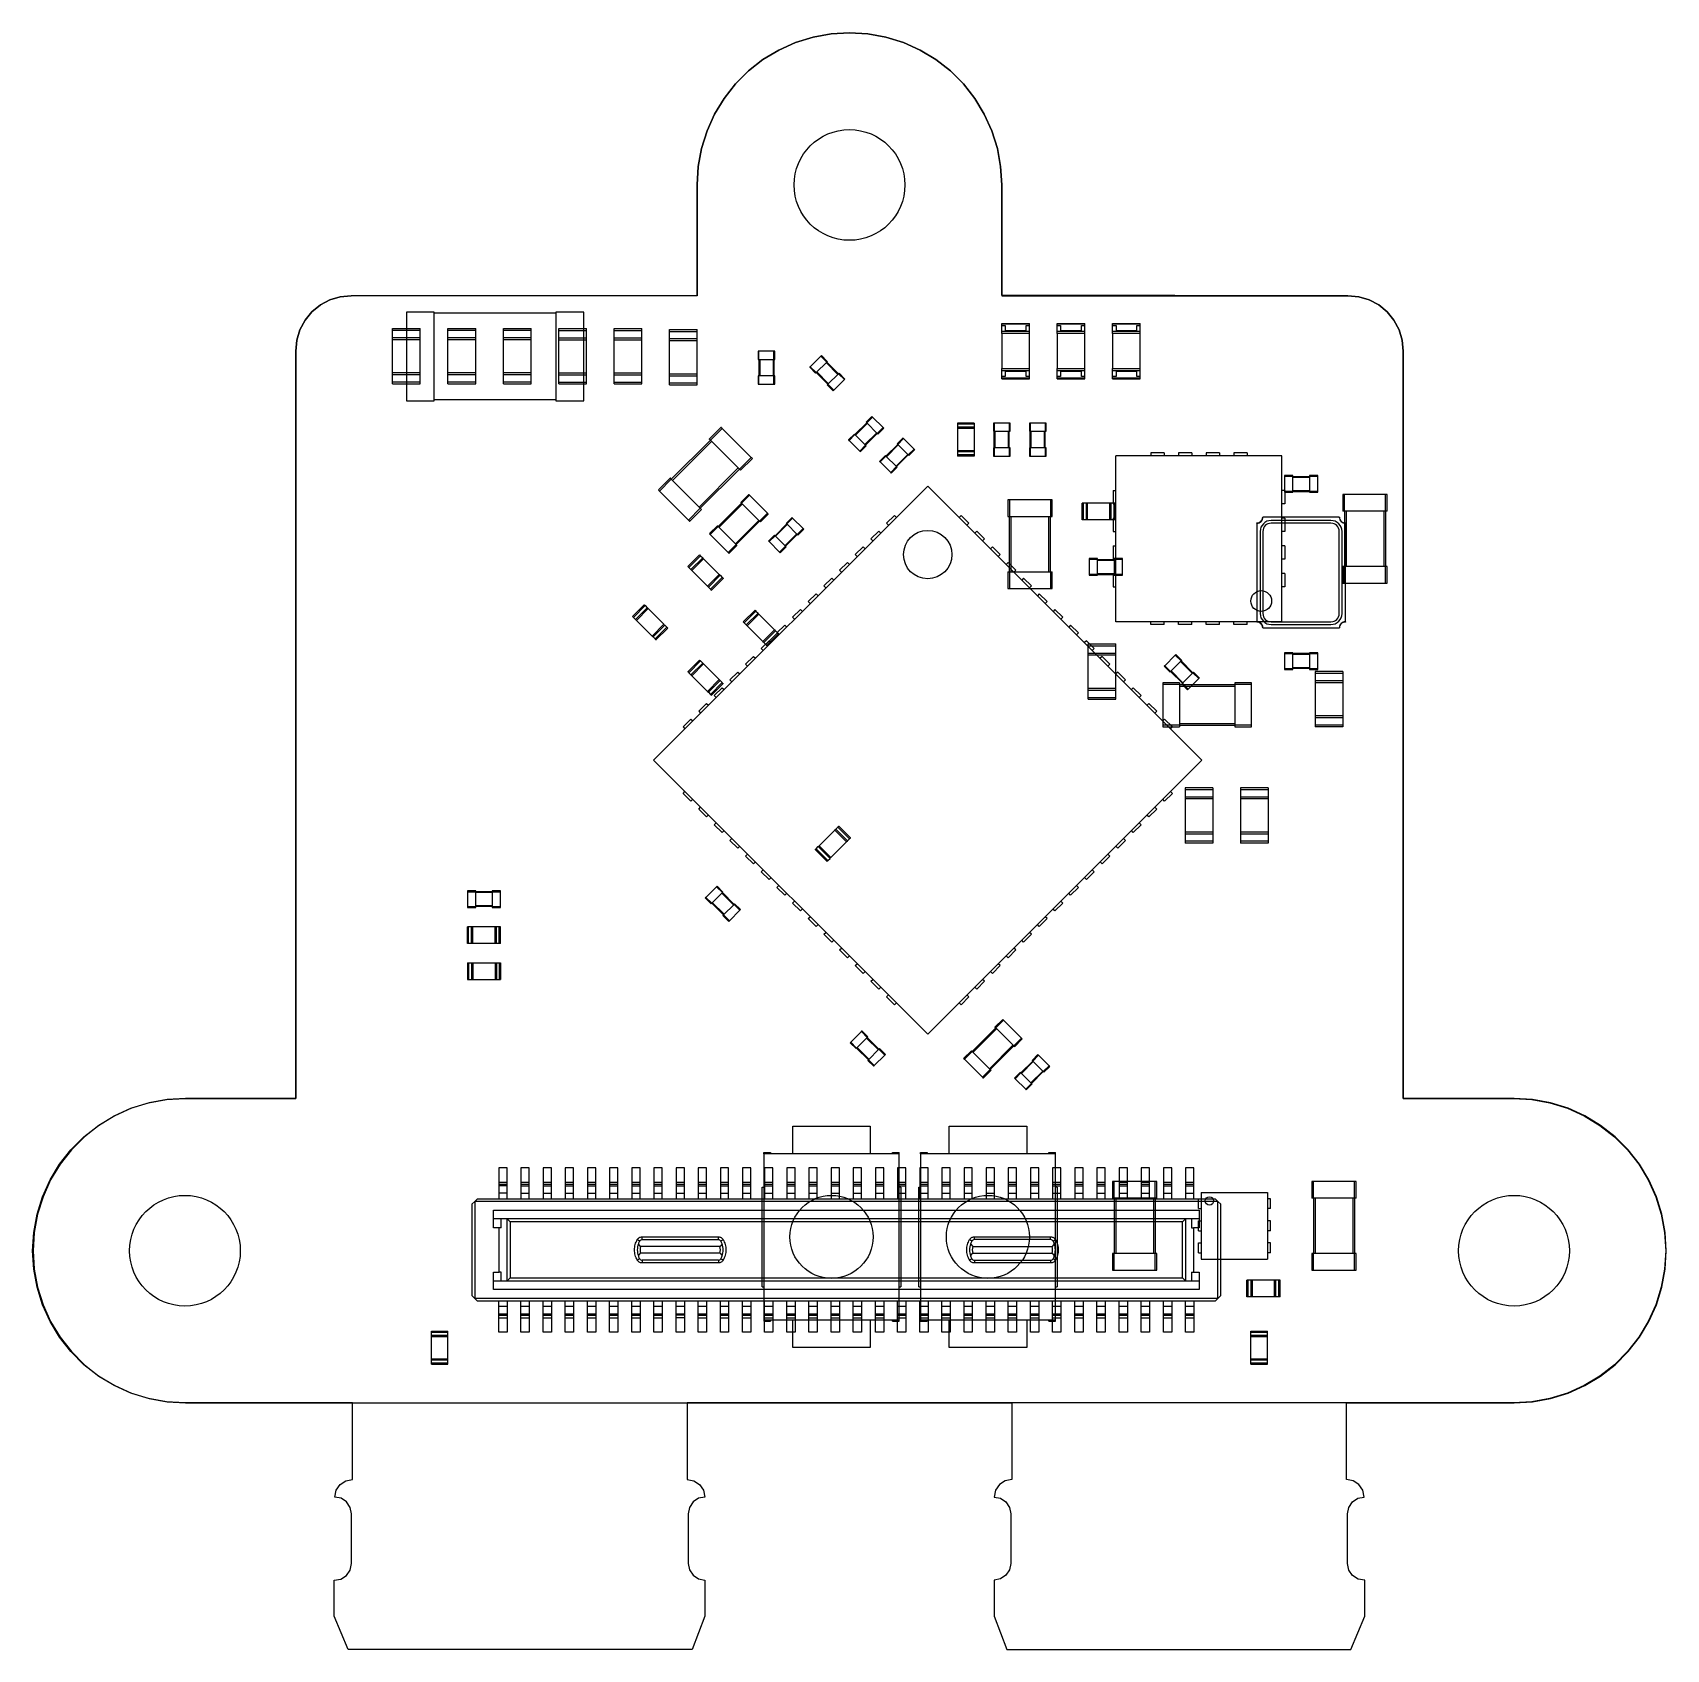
# Model space of a CAD drawing. Header units: millimetres. Extents: x 60.9 to 90.4, y 105.2 to 134.4.
import ezdxf

# ---------------------------------------------------------------- set-up
doc = ezdxf.new("R2010")
doc.units = ezdxf.units.MM

msp = doc.modelspace()

# ---------------------------------------------------------------- linework, layer by layer
at = {"color": 7, "linetype": 'Continuous', "lineweight": 25}
for p, q in [((74.96, 134.317), (74.643, 134.218)), ((74.643, 134.218), (74.96, 134.317)), ((75.287, 134.376), (74.96, 134.317)), ((74.96, 134.317), (75.287, 134.376)), ((75.618, 134.396), (75.287, 134.376)), ((75.287, 134.376), (75.618, 134.396)), ((75.95, 134.376), (75.618, 134.396)), ((75.618, 134.396), (75.95, 134.376)), ((76.276, 134.317), (75.95, 134.376)), ((75.95, 134.376), (76.276, 134.317)), ((76.593, 134.218), (76.276, 134.317)), ((76.276, 134.317), (76.593, 134.218)), ((74.34, 134.081), (74.056, 133.91)), ((74.056, 133.91), (74.34, 134.081)), ((74.643, 134.218), (74.34, 134.081)), ((74.34, 134.081), (74.643, 134.218)), ((76.896, 134.081), (76.593, 134.218)), ((76.593, 134.218), (76.896, 134.081)), ((77.18, 133.91), (76.896, 134.081)), ((76.896, 134.081), (77.18, 133.91)), ((73.795, 133.705), (73.56, 133.47)), ((73.56, 133.47), (73.795, 133.705)), ((74.056, 133.91), (73.795, 133.705)), ((73.795, 133.705), (74.056, 133.91)), ((77.442, 133.705), (77.18, 133.91)), ((77.18, 133.91), (77.442, 133.705)), ((77.677, 133.47), (77.442, 133.705)), ((77.442, 133.705), (77.677, 133.47)), ((73.56, 133.47), (73.355, 133.209)), ((73.355, 133.209), (73.56, 133.47)), ((77.881, 133.209), (77.677, 133.47)), ((77.677, 133.47), (77.882, 133.209)), ((73.355, 133.209), (73.183, 132.924)), ((73.183, 132.924), (73.355, 133.209)), ((78.053, 132.924), (77.881, 133.209)), ((77.882, 133.209), (78.053, 132.924)), ((73.183, 132.924), (73.047, 132.622)), ((73.047, 132.622), (73.183, 132.924)), ((78.19, 132.622), (78.053, 132.924)), ((78.053, 132.924), (78.19, 132.622)), ((73.047, 132.622), (72.948, 132.305)), ((72.948, 132.305), (73.047, 132.622)), ((78.288, 132.305), (78.19, 132.622)), ((78.19, 132.622), (78.288, 132.305)), ((72.948, 132.305), (72.888, 131.978)), ((72.888, 131.978), (72.948, 132.305)), ((78.348, 131.978), (78.288, 132.305)), ((78.288, 132.305), (78.348, 131.978)), ((72.888, 131.978), (72.868, 131.646)), ((72.868, 131.646), (72.888, 131.978)), ((78.368, 131.646), (78.348, 131.978)), ((78.348, 131.978), (78.368, 131.646)), ((72.868, 131.646), (72.868, 129.646)), ((72.868, 129.656), (72.868, 131.646)), ((78.368, 129.656), (78.368, 131.646)), ((78.368, 131.646), (78.368, 129.646)), ((66.236, 129.57), (66.063, 129.478)), ((66.063, 129.478), (66.236, 129.57)), ((66.423, 129.627), (66.236, 129.57)), ((66.236, 129.57), (66.423, 129.627)), ((66.618, 129.646), (66.423, 129.627)), ((66.423, 129.627), (66.618, 129.646)), ((66.618, 129.646), (72.868, 129.656)), ((72.868, 129.646), (66.618, 129.646)), ((84.618, 129.646), (78.368, 129.656)), ((78.368, 129.646), (84.618, 129.646)), ((84.813, 129.627), (84.618, 129.646)), ((84.618, 129.646), (84.813, 129.627)), ((85.001, 129.57), (84.813, 129.627)), ((84.813, 129.627), (85.001, 129.57)), ((85.174, 129.478), (85.001, 129.57)), ((85.001, 129.57), (85.174, 129.478)), ((65.911, 129.354), (65.787, 129.202)), ((65.787, 129.202), (65.911, 129.354)), ((66.063, 129.478), (65.911, 129.354)), ((65.911, 129.354), (66.063, 129.478)), ((68.118, 129.346), (67.618, 129.346)), ((67.618, 129.346), (67.618, 127.746)), ((68.118, 127.746), (68.118, 129.346)), ((70.318, 129.33), (68.118, 129.33)), ((70.318, 129.346), (70.318, 127.746)), ((70.818, 129.346), (70.318, 129.346)), ((70.818, 127.746), (70.818, 129.346)), ((85.325, 129.354), (85.174, 129.478)), ((85.174, 129.478), (85.325, 129.354)), ((85.45, 129.202), (85.325, 129.354)), ((85.325, 129.354), (85.45, 129.202)), ((65.694, 129.029), (65.637, 128.842)), ((65.638, 128.842), (65.694, 129.029)), ((65.787, 129.202), (65.694, 129.029)), ((65.694, 129.029), (65.787, 129.202)), ((67.368, 129.056), (67.868, 129.056)), ((67.368, 129.021), (67.368, 129.056)), ((67.368, 129.021), (67.868, 129.021)), ((67.368, 128.891), (67.368, 129.021)), ((67.868, 129.021), (67.868, 129.056)), ((67.868, 128.891), (67.868, 129.021)), ((68.368, 129.056), (68.868, 129.056)), ((68.368, 129.021), (68.368, 129.056)), ((68.368, 129.021), (68.868, 129.021)), ((68.368, 128.891), (68.368, 129.021)), ((68.868, 129.021), (68.868, 129.056)), ((68.868, 128.891), (68.868, 129.021)), ((69.368, 129.056), (69.868, 129.056)), ((69.368, 129.021), (69.368, 129.056)), ((69.368, 129.021), (69.868, 129.021)), ((69.368, 128.891), (69.368, 129.021)), ((69.868, 129.021), (69.868, 129.056)), ((69.868, 128.891), (69.868, 129.021)), ((70.368, 129.051), (70.868, 129.051)), ((70.368, 129.016), (70.368, 129.051)), ((70.368, 129.016), (70.868, 129.016)), ((70.368, 128.886), (70.368, 129.016)), ((70.868, 129.016), (70.868, 129.051)), ((70.868, 128.886), (70.868, 129.016)), ((71.368, 129.051), (71.868, 129.051)), ((71.368, 129.016), (71.368, 129.051)), ((71.368, 129.016), (71.868, 129.016)), ((71.368, 128.886), (71.368, 129.016)), ((71.868, 129.016), (71.868, 129.051)), ((71.868, 128.886), (71.868, 129.016)), ((72.368, 129.036), (72.868, 129.036)), ((72.368, 129.001), (72.368, 129.036)), ((72.368, 129.001), (72.868, 129.001)), ((72.368, 128.871), (72.368, 129.001)), ((72.868, 129.001), (72.868, 129.036)), ((72.868, 128.871), (72.868, 129.001)), ((78.368, 129.146), (78.868, 129.146)), ((78.368, 129.131), (78.368, 129.146)), ((78.868, 129.131), (78.368, 129.131)), ((78.368, 129.109), (78.368, 129.131)), ((78.368, 129.109), (78.431, 129.109)), ((78.368, 128.996), (78.368, 129.109)), ((78.431, 128.996), (78.368, 128.996)), ((78.368, 128.961), (78.368, 128.996)), ((78.868, 128.961), (78.368, 128.961)), ((78.368, 128.961), (78.368, 128.331)), ((78.431, 129.109), (78.431, 129.011)), ((78.806, 129.011), (78.431, 129.011)), ((78.431, 129.011), (78.431, 128.996)), ((78.806, 128.996), (78.431, 128.996)), ((78.806, 129.109), (78.868, 129.109)), ((78.806, 129.011), (78.806, 129.109)), ((78.806, 128.996), (78.806, 129.011)), ((78.868, 128.996), (78.806, 128.996)), ((78.868, 129.131), (78.868, 129.146)), ((78.868, 129.109), (78.868, 129.131)), ((78.868, 128.996), (78.868, 129.109)), ((78.868, 128.961), (78.868, 128.996)), ((78.868, 128.331), (78.868, 128.961)), ((79.368, 129.146), (79.868, 129.146)), ((79.368, 129.131), (79.368, 129.146)), ((79.868, 129.131), (79.368, 129.131)), ((79.368, 129.109), (79.368, 129.131)), ((79.368, 129.109), (79.431, 129.109)), ((79.368, 128.996), (79.368, 129.109)), ((79.368, 128.961), (79.368, 128.996)), ((79.431, 128.996), (79.368, 128.996)), ((79.368, 128.961), (79.368, 128.331)), ((79.868, 128.961), (79.368, 128.961)), ((79.431, 129.109), (79.431, 129.011)), ((79.806, 129.011), (79.431, 129.011)), ((79.431, 129.011), (79.431, 128.996)), ((79.806, 128.996), (79.431, 128.996)), ((79.806, 129.109), (79.868, 129.109)), ((79.806, 129.011), (79.806, 129.109)), ((79.806, 128.996), (79.806, 129.011)), ((79.868, 128.996), (79.806, 128.996)), ((79.868, 129.131), (79.868, 129.146)), ((79.868, 129.109), (79.868, 129.131)), ((79.868, 128.996), (79.868, 129.109)), ((79.868, 128.961), (79.868, 128.996)), ((79.868, 128.331), (79.868, 128.961)), ((80.368, 129.146), (80.868, 129.146)), ((80.368, 129.131), (80.368, 129.146)), ((80.868, 129.131), (80.368, 129.131)), ((80.368, 129.109), (80.368, 129.131)), ((80.368, 129.109), (80.431, 129.109)), ((80.368, 128.996), (80.368, 129.109)), ((80.368, 128.961), (80.368, 128.996)), ((80.431, 128.996), (80.368, 128.996)), ((80.868, 128.961), (80.368, 128.961)), ((80.368, 128.961), (80.368, 128.331)), ((80.431, 129.109), (80.431, 129.011)), ((80.806, 129.011), (80.431, 129.011)), ((80.431, 129.011), (80.431, 128.996)), ((80.806, 128.996), (80.431, 128.996)), ((80.806, 129.109), (80.868, 129.109)), ((80.806, 129.011), (80.806, 129.109)), ((80.806, 128.996), (80.806, 129.011)), ((80.868, 128.996), (80.806, 128.996)), ((80.868, 129.131), (80.868, 129.146)), ((80.868, 129.109), (80.868, 129.131)), ((80.868, 128.996), (80.868, 129.109)), ((80.868, 128.961), (80.868, 128.996)), ((80.868, 128.331), (80.868, 128.961)), ((85.542, 129.029), (85.45, 129.202)), ((85.45, 129.202), (85.542, 129.029)), ((85.599, 128.842), (85.542, 129.029)), ((85.542, 129.029), (85.599, 128.842)), ((65.637, 128.842), (65.618, 128.646)), ((65.618, 128.646), (65.638, 128.842)), ((65.618, 128.646), (65.618, 115.146)), ((65.618, 115.146), (65.618, 128.646)), ((67.368, 128.891), (67.868, 128.891)), ((67.368, 128.856), (67.368, 128.891)), ((67.368, 128.256), (67.368, 128.856)), ((67.368, 128.856), (67.868, 128.856)), ((67.868, 128.856), (67.868, 128.891)), ((67.868, 128.256), (67.868, 128.856)), ((68.368, 128.891), (68.868, 128.891)), ((68.368, 128.856), (68.368, 128.891)), ((68.368, 128.256), (68.368, 128.856)), ((68.368, 128.856), (68.868, 128.856)), ((68.868, 128.856), (68.868, 128.891)), ((68.868, 128.256), (68.868, 128.856)), ((69.368, 128.891), (69.868, 128.891)), ((69.368, 128.856), (69.368, 128.891)), ((69.368, 128.256), (69.368, 128.856)), ((69.368, 128.856), (69.868, 128.856)), ((69.868, 128.856), (69.868, 128.891)), ((69.868, 128.256), (69.868, 128.856)), ((70.368, 128.886), (70.868, 128.886)), ((70.368, 128.851), (70.368, 128.886)), ((70.368, 128.251), (70.368, 128.851)), ((70.368, 128.851), (70.868, 128.851)), ((70.868, 128.851), (70.868, 128.886)), ((70.868, 128.251), (70.868, 128.851)), ((71.368, 128.886), (71.868, 128.886)), ((71.368, 128.851), (71.368, 128.886)), ((71.368, 128.251), (71.368, 128.851)), ((71.368, 128.851), (71.868, 128.851)), ((71.868, 128.851), (71.868, 128.886)), ((71.868, 128.251), (71.868, 128.851)), ((72.368, 128.871), (72.868, 128.871)), ((72.368, 128.836), (72.368, 128.871)), ((72.368, 128.236), (72.368, 128.836)), ((72.368, 128.836), (72.868, 128.836)), ((72.868, 128.836), (72.868, 128.871)), ((72.868, 128.236), (72.868, 128.836)), ((73.968, 128.646), (73.968, 128.496)), ((73.983, 128.646), (73.968, 128.646)), ((73.983, 128.496), (73.983, 128.646)), ((74.253, 128.646), (73.983, 128.646)), ((74.253, 128.496), (74.253, 128.646)), ((74.268, 128.646), (74.253, 128.646)), ((74.268, 128.496), (74.268, 128.646)), ((85.618, 128.646), (85.599, 128.842)), ((85.599, 128.842), (85.618, 128.646)), ((85.618, 115.146), (85.618, 128.646)), ((85.618, 128.646), (85.618, 115.146)), ((73.968, 128.496), (73.983, 128.496)), ((73.983, 128.496), (74.253, 128.496)), ((73.983, 128.496), (73.983, 128.196)), ((73.998, 128.496), (73.998, 128.196)), ((74.238, 128.496), (74.238, 128.196)), ((74.253, 128.496), (74.268, 128.496)), ((74.253, 128.496), (74.253, 128.196)), ((74.9, 128.353), (75.006, 128.246)), ((75.102, 128.554), (74.911, 128.363)), ((75.017, 128.257), (74.911, 128.363)), ((75.017, 128.257), (75.208, 128.448)), ((75.208, 128.448), (75.102, 128.554)), ((75.218, 128.459), (75.112, 128.565)), ((75.197, 128.437), (75.409, 128.225)), ((75.208, 128.448), (75.42, 128.236)), ((78.368, 128.331), (78.868, 128.331)), ((78.368, 128.296), (78.368, 128.331)), ((78.868, 128.296), (78.868, 128.331)), ((79.368, 128.331), (79.868, 128.331)), ((79.368, 128.296), (79.368, 128.331)), ((79.868, 128.296), (79.868, 128.331)), ((80.368, 128.331), (80.868, 128.331)), ((80.368, 128.296), (80.368, 128.331)), ((80.868, 128.296), (80.868, 128.331)), ((67.368, 128.256), (67.868, 128.256)), ((67.368, 128.221), (67.368, 128.256)), ((67.368, 128.221), (67.868, 128.221)), ((67.368, 128.091), (67.368, 128.221)), ((67.368, 128.091), (67.868, 128.091)), ((67.368, 128.056), (67.368, 128.091)), ((67.368, 128.056), (67.868, 128.056)), ((67.868, 128.221), (67.868, 128.256)), ((67.868, 128.091), (67.868, 128.221)), ((67.868, 128.056), (67.868, 128.091)), ((68.368, 128.256), (68.868, 128.256)), ((68.368, 128.221), (68.368, 128.256)), ((68.368, 128.221), (68.868, 128.221)), ((68.368, 128.091), (68.368, 128.221)), ((68.368, 128.091), (68.868, 128.091)), ((68.368, 128.056), (68.368, 128.091)), ((68.368, 128.056), (68.868, 128.056)), ((68.868, 128.221), (68.868, 128.256)), ((68.868, 128.091), (68.868, 128.221)), ((68.868, 128.056), (68.868, 128.091)), ((69.368, 128.256), (69.868, 128.256)), ((69.368, 128.221), (69.368, 128.256)), ((69.368, 128.221), (69.868, 128.221)), ((69.368, 128.091), (69.368, 128.221)), ((69.368, 128.091), (69.868, 128.091)), ((69.368, 128.056), (69.368, 128.091)), ((69.368, 128.056), (69.868, 128.056)), ((69.868, 128.221), (69.868, 128.256)), ((69.868, 128.091), (69.868, 128.221)), ((69.868, 128.056), (69.868, 128.091)), ((70.368, 128.251), (70.868, 128.251)), ((70.368, 128.216), (70.368, 128.251)), ((70.368, 128.216), (70.868, 128.216)), ((70.368, 128.086), (70.368, 128.216)), ((70.368, 128.086), (70.868, 128.086)), ((70.368, 128.051), (70.368, 128.086)), ((70.368, 128.051), (70.868, 128.051)), ((70.868, 128.216), (70.868, 128.251)), ((70.868, 128.086), (70.868, 128.216)), ((70.868, 128.051), (70.868, 128.086)), ((71.368, 128.251), (71.868, 128.251)), ((71.368, 128.216), (71.368, 128.251)), ((71.368, 128.216), (71.868, 128.216)), ((71.368, 128.086), (71.368, 128.216)), ((71.368, 128.086), (71.868, 128.086)), ((71.368, 128.051), (71.368, 128.086)), ((71.368, 128.051), (71.868, 128.051)), ((71.868, 128.216), (71.868, 128.251)), ((71.868, 128.086), (71.868, 128.216)), ((71.868, 128.051), (71.868, 128.086)), ((72.368, 128.236), (72.868, 128.236)), ((72.368, 128.201), (72.368, 128.236)), ((72.368, 128.201), (72.868, 128.201)), ((72.368, 128.071), (72.368, 128.201)), ((72.368, 128.071), (72.868, 128.071)), ((72.368, 128.036), (72.368, 128.071)), ((72.368, 128.036), (72.868, 128.036)), ((72.868, 128.201), (72.868, 128.236)), ((72.868, 128.071), (72.868, 128.201)), ((72.868, 128.036), (72.868, 128.071)), ((73.968, 128.196), (73.968, 128.046)), ((73.983, 128.196), (73.968, 128.196)), ((73.968, 128.046), (73.983, 128.046)), ((73.983, 128.046), (73.983, 128.196)), ((74.253, 128.196), (73.983, 128.196)), ((73.983, 128.046), (74.253, 128.046)), ((74.253, 128.046), (74.253, 128.196)), ((74.268, 128.196), (74.253, 128.196)), ((74.253, 128.046), (74.268, 128.046)), ((74.268, 128.046), (74.268, 128.196)), ((75.017, 128.257), (75.229, 128.045)), ((75.027, 128.268), (75.24, 128.056)), ((75.218, 128.034), (75.324, 127.928)), ((75.42, 128.236), (75.229, 128.045)), ((75.335, 127.939), (75.229, 128.045)), ((75.335, 127.939), (75.526, 128.13)), ((75.526, 128.13), (75.42, 128.236)), ((75.536, 128.14), (75.43, 128.246)), ((78.368, 128.296), (78.431, 128.296)), ((78.368, 128.184), (78.368, 128.296)), ((78.431, 128.184), (78.368, 128.184)), ((78.368, 128.161), (78.368, 128.184)), ((78.368, 128.161), (78.868, 128.161)), ((78.368, 128.146), (78.368, 128.161)), ((78.368, 128.146), (78.868, 128.146)), ((78.431, 128.296), (78.806, 128.296)), ((78.431, 128.296), (78.431, 128.281)), ((78.431, 128.281), (78.806, 128.281)), ((78.431, 128.281), (78.431, 128.184)), ((78.806, 128.296), (78.868, 128.296)), ((78.806, 128.281), (78.806, 128.296)), ((78.806, 128.184), (78.806, 128.281)), ((78.868, 128.184), (78.806, 128.184)), ((78.868, 128.184), (78.868, 128.296)), ((78.868, 128.161), (78.868, 128.184)), ((78.868, 128.146), (78.868, 128.161)), ((79.368, 128.296), (79.431, 128.296)), ((79.368, 128.184), (79.368, 128.296)), ((79.431, 128.184), (79.368, 128.184)), ((79.368, 128.161), (79.368, 128.184)), ((79.368, 128.161), (79.868, 128.161)), ((79.368, 128.146), (79.368, 128.161)), ((79.368, 128.146), (79.868, 128.146)), ((79.431, 128.296), (79.806, 128.296)), ((79.431, 128.296), (79.431, 128.281)), ((79.431, 128.281), (79.806, 128.281)), ((79.431, 128.281), (79.431, 128.184)), ((79.806, 128.296), (79.868, 128.296)), ((79.806, 128.281), (79.806, 128.296)), ((79.806, 128.184), (79.806, 128.281)), ((79.868, 128.184), (79.806, 128.184)), ((79.868, 128.184), (79.868, 128.296)), ((79.868, 128.161), (79.868, 128.184)), ((79.868, 128.146), (79.868, 128.161)), ((80.368, 128.296), (80.431, 128.296)), ((80.368, 128.184), (80.368, 128.296)), ((80.431, 128.184), (80.368, 128.184)), ((80.368, 128.161), (80.368, 128.184)), ((80.368, 128.161), (80.868, 128.161)), ((80.368, 128.146), (80.368, 128.161)), ((80.368, 128.146), (80.868, 128.146)), ((80.431, 128.296), (80.806, 128.296)), ((80.431, 128.296), (80.431, 128.281)), ((80.431, 128.281), (80.806, 128.281)), ((80.431, 128.281), (80.431, 128.184)), ((80.806, 128.296), (80.868, 128.296)), ((80.806, 128.281), (80.806, 128.296)), ((80.806, 128.184), (80.806, 128.281)), ((80.868, 128.184), (80.806, 128.184)), ((80.868, 128.184), (80.868, 128.296)), ((80.868, 128.161), (80.868, 128.184)), ((80.868, 128.146), (80.868, 128.161)), ((67.618, 127.746), (68.118, 127.746)), ((70.318, 127.762), (68.118, 127.762)), ((70.318, 127.746), (70.818, 127.746)), ((76.024, 127.465), (75.918, 127.359)), ((75.929, 127.348), (76.035, 127.454)), ((76.226, 127.263), (76.035, 127.454)), ((73.299, 127.27), (73.087, 127.057)), ((73.108, 127.036), (73.32, 127.248)), ((73.843, 126.725), (73.32, 127.248)), ((75.706, 127.146), (75.6, 127.04)), ((75.929, 127.348), (75.717, 127.136)), ((75.94, 127.337), (75.727, 127.125)), ((76.109, 127.168), (75.897, 126.956)), ((76.12, 127.157), (75.908, 126.945)), ((75.929, 127.348), (76.12, 127.157)), ((76.12, 127.157), (76.226, 127.263)), ((76.13, 127.146), (76.236, 127.253)), ((77.868, 127.346), (77.568, 127.346)), ((77.568, 127.346), (77.568, 127.323)), ((77.868, 127.323), (77.568, 127.323)), ((77.568, 127.323), (77.568, 127.269)), ((77.868, 127.269), (77.568, 127.269)), ((77.568, 127.269), (77.568, 127.246)), ((77.568, 127.246), (77.568, 126.846)), ((77.868, 127.246), (77.568, 127.246)), ((77.868, 127.346), (77.868, 127.323)), ((77.868, 127.323), (77.868, 127.269)), ((77.868, 127.269), (77.868, 127.246)), ((77.868, 127.246), (77.868, 126.846)), ((78.218, 127.346), (78.218, 127.196)), ((78.233, 127.346), (78.218, 127.346)), ((78.218, 127.196), (78.233, 127.196)), ((78.233, 127.346), (78.233, 127.196)), ((78.503, 127.346), (78.233, 127.346)), ((78.233, 127.196), (78.503, 127.196)), ((78.233, 126.896), (78.233, 127.196)), ((78.248, 126.896), (78.248, 127.196)), ((78.488, 126.896), (78.488, 127.196)), ((78.503, 127.346), (78.503, 127.196)), ((78.518, 127.346), (78.503, 127.346)), ((78.503, 127.196), (78.518, 127.196)), ((78.503, 126.896), (78.503, 127.196)), ((78.518, 127.196), (78.518, 127.346)), ((78.868, 127.346), (78.868, 127.196)), ((78.883, 127.346), (78.868, 127.346)), ((78.868, 127.196), (78.883, 127.196)), ((78.883, 127.346), (78.883, 127.196)), ((79.153, 127.346), (78.883, 127.346)), ((78.883, 127.196), (79.153, 127.196)), ((78.883, 126.896), (78.883, 127.196)), ((78.898, 126.896), (78.898, 127.196)), ((79.138, 126.896), (79.138, 127.196)), ((79.153, 127.346), (79.153, 127.196)), ((79.168, 127.346), (79.153, 127.346)), ((79.153, 127.196), (79.168, 127.196)), ((79.153, 126.896), (79.153, 127.196)), ((79.168, 127.196), (79.168, 127.346)), ((73.108, 127.036), (72.401, 126.329)), ((73.129, 127.015), (72.422, 126.308)), ((73.631, 126.513), (73.108, 127.036)), ((75.611, 127.03), (75.717, 127.136)), ((75.611, 127.03), (75.802, 126.839)), ((75.908, 126.945), (75.717, 127.136)), ((75.802, 126.839), (75.908, 126.945)), ((75.812, 126.828), (75.918, 126.934)), ((76.277, 126.749), (76.49, 126.961)), ((76.288, 126.738), (76.5, 126.95)), ((76.585, 127.077), (76.479, 126.971)), ((76.596, 127.067), (76.49, 126.961)), ((76.49, 126.961), (76.68, 126.77)), ((76.787, 126.876), (76.596, 127.067)), ((76.787, 126.876), (76.68, 126.77)), ((76.691, 126.759), (76.797, 126.865)), ((78.218, 126.896), (78.218, 126.746)), ((78.233, 126.896), (78.218, 126.896)), ((78.233, 126.896), (78.233, 126.746)), ((78.503, 126.896), (78.233, 126.896)), ((78.503, 126.896), (78.503, 126.746)), ((78.518, 126.896), (78.503, 126.896)), ((78.518, 126.746), (78.518, 126.896)), ((78.868, 126.896), (78.868, 126.746)), ((78.883, 126.896), (78.868, 126.896)), ((78.883, 126.896), (78.883, 126.746)), ((79.153, 126.896), (78.883, 126.896)), ((79.153, 126.896), (79.153, 126.746)), ((79.168, 126.896), (79.153, 126.896)), ((79.168, 126.746), (79.168, 126.896)), ((73.631, 126.513), (73.843, 126.725)), ((73.652, 126.492), (73.864, 126.704)), ((76.267, 126.759), (76.161, 126.653)), ((76.277, 126.749), (76.171, 126.642)), ((76.171, 126.642), (76.362, 126.452)), ((76.468, 126.558), (76.277, 126.749)), ((76.468, 126.558), (76.362, 126.452)), ((76.458, 126.568), (76.67, 126.78)), ((76.468, 126.558), (76.68, 126.77)), ((77.868, 126.846), (77.568, 126.846)), ((77.568, 126.846), (77.568, 126.823)), ((77.868, 126.823), (77.568, 126.823)), ((77.568, 126.823), (77.568, 126.769)), ((77.868, 126.769), (77.568, 126.769)), ((77.568, 126.769), (77.568, 126.746)), ((77.868, 126.746), (77.568, 126.746)), ((77.868, 126.846), (77.868, 126.823)), ((77.868, 126.823), (77.868, 126.769)), ((77.868, 126.769), (77.868, 126.746)), ((78.218, 126.746), (78.233, 126.746)), ((78.233, 126.746), (78.503, 126.746)), ((78.503, 126.746), (78.518, 126.746)), ((78.868, 126.746), (78.883, 126.746)), ((78.883, 126.746), (79.153, 126.746)), ((79.153, 126.746), (79.168, 126.746)), ((80.428, 123.756), (80.428, 126.756)), ((83.428, 126.756), (80.428, 126.756)), ((81.058, 126.806), (81.058, 126.756)), ((81.298, 126.806), (81.058, 126.806)), ((81.298, 126.806), (81.298, 126.756)), ((81.558, 126.806), (81.558, 126.756)), ((81.798, 126.806), (81.558, 126.806)), ((81.798, 126.806), (81.798, 126.756)), ((82.058, 126.806), (82.058, 126.756)), ((82.298, 126.806), (82.058, 126.806)), ((82.298, 126.806), (82.298, 126.756)), ((82.558, 126.806), (82.558, 126.756)), ((82.798, 126.806), (82.558, 126.806)), ((82.798, 126.806), (82.798, 126.756)), ((83.428, 123.756), (83.428, 126.756)), ((72.379, 126.35), (72.167, 126.138)), ((72.189, 126.117), (72.401, 126.329)), ((72.924, 125.806), (72.401, 126.329)), ((73.61, 126.534), (72.903, 125.827)), ((73.631, 126.513), (72.924, 125.806)), ((76.373, 126.441), (76.479, 126.547)), ((83.473, 126.396), (83.473, 126.381)), ((83.623, 126.396), (83.473, 126.396)), ((83.623, 126.381), (83.473, 126.381)), ((83.473, 126.381), (83.473, 126.111)), ((83.623, 126.381), (83.623, 126.396)), ((83.623, 126.111), (83.623, 126.381)), ((83.623, 126.381), (83.923, 126.381)), ((83.623, 126.366), (83.923, 126.366)), ((84.073, 126.396), (83.923, 126.396)), ((83.923, 126.396), (83.923, 126.381)), ((84.073, 126.381), (83.923, 126.381)), ((83.923, 126.381), (83.923, 126.111)), ((84.073, 126.381), (84.073, 126.396)), ((84.073, 126.111), (84.073, 126.381)), ((77.031, 126.207), (72.081, 121.257)), ((72.189, 126.117), (72.712, 125.594)), ((73.798, 126.055), (73.657, 125.913)), ((73.671, 125.899), (73.812, 126.041)), ((74.138, 125.715), (73.812, 126.041)), ((77.031, 126.207), (81.981, 121.257)), ((80.378, 126.126), (80.378, 125.886)), ((80.378, 126.126), (80.428, 126.126)), ((83.478, 126.126), (83.428, 126.126)), ((83.473, 126.111), (83.473, 126.096)), ((83.623, 126.111), (83.473, 126.111)), ((83.473, 126.096), (83.623, 126.096)), ((83.478, 126.126), (83.478, 125.886)), ((83.623, 126.126), (83.923, 126.126)), ((83.623, 126.096), (83.623, 126.111)), ((83.623, 126.111), (83.923, 126.111)), ((83.923, 126.111), (83.923, 126.096)), ((84.073, 126.111), (83.923, 126.111)), ((83.923, 126.096), (84.073, 126.096)), ((84.073, 126.096), (84.073, 126.111)), ((84.528, 126.056), (84.528, 125.756)), ((84.558, 126.056), (84.528, 126.056)), ((84.558, 125.756), (84.558, 126.056)), ((85.298, 126.056), (84.558, 126.056)), ((85.298, 125.756), (85.298, 126.056)), ((85.328, 126.056), (85.298, 126.056)), ((85.328, 125.756), (85.328, 126.056)), ((72.712, 125.594), (72.924, 125.806)), ((72.733, 125.573), (72.945, 125.785)), ((73.671, 125.899), (73.247, 125.475)), ((73.685, 125.885), (73.261, 125.461)), ((73.671, 125.899), (73.657, 125.913)), ((73.996, 125.574), (73.671, 125.899)), ((73.996, 125.574), (74.138, 125.715)), ((74.01, 125.56), (74.152, 125.701)), ((76.289, 125.535), (76.43, 125.677)), ((76.43, 125.677), (76.465, 125.641)), ((77.632, 125.677), (77.597, 125.641)), ((77.632, 125.677), (77.774, 125.535)), ((78.478, 125.956), (78.478, 125.656)), ((78.508, 125.956), (78.478, 125.956)), ((78.508, 125.956), (78.508, 125.656)), ((79.248, 125.956), (78.508, 125.956)), ((79.278, 125.956), (79.248, 125.956)), ((79.248, 125.956), (79.248, 125.656)), ((79.278, 125.656), (79.278, 125.956)), ((79.818, 125.596), (79.818, 125.896)), ((79.841, 125.896), (79.818, 125.896)), ((79.841, 125.596), (79.841, 125.896)), ((79.895, 125.896), (79.841, 125.896)), ((79.895, 125.596), (79.895, 125.896)), ((79.918, 125.896), (79.895, 125.896)), ((79.918, 125.596), (79.918, 125.896)), ((80.318, 125.896), (79.918, 125.896)), ((80.318, 125.596), (80.318, 125.896)), ((80.341, 125.896), (80.318, 125.896)), ((80.341, 125.596), (80.341, 125.896)), ((80.395, 125.896), (80.341, 125.896)), ((80.378, 125.886), (80.428, 125.886)), ((80.395, 125.596), (80.395, 125.896)), ((80.418, 125.896), (80.395, 125.896)), ((80.418, 125.596), (80.418, 125.896)), ((83.478, 125.886), (83.428, 125.886)), ((84.558, 125.756), (84.528, 125.756)), ((85.298, 125.756), (84.558, 125.756)), ((84.558, 125.756), (84.558, 124.756)), ((84.588, 125.756), (84.588, 124.756)), ((85.268, 125.756), (85.268, 124.756)), ((85.328, 125.756), (85.298, 125.756)), ((85.298, 125.756), (85.298, 124.756)), ((73.232, 125.489), (73.091, 125.348)), ((73.105, 125.333), (73.247, 125.475)), ((73.572, 125.15), (73.247, 125.475)), ((73.982, 125.588), (73.558, 125.164)), ((73.996, 125.574), (73.572, 125.15)), ((74.485, 125.523), (74.273, 125.311)), ((74.495, 125.512), (74.283, 125.3)), ((74.58, 125.639), (74.474, 125.533)), ((74.485, 125.523), (74.591, 125.629)), ((74.485, 125.523), (74.676, 125.332)), ((74.782, 125.438), (74.591, 125.629)), ((74.676, 125.332), (74.782, 125.438)), ((74.686, 125.321), (74.792, 125.427)), ((76.006, 125.252), (76.147, 125.394)), ((76.147, 125.394), (76.183, 125.358)), ((76.289, 125.535), (76.324, 125.5)), ((77.774, 125.535), (77.738, 125.5)), ((77.915, 125.394), (77.88, 125.358)), ((77.915, 125.394), (78.056, 125.252)), ((78.478, 125.656), (78.508, 125.656)), ((78.508, 125.656), (79.248, 125.656)), ((78.508, 124.656), (78.508, 125.656)), ((78.538, 124.656), (78.538, 125.656)), ((79.218, 124.656), (79.218, 125.656)), ((79.248, 125.656), (79.278, 125.656)), ((79.248, 124.656), (79.248, 125.656)), ((79.841, 125.596), (79.818, 125.596)), ((79.895, 125.596), (79.841, 125.596)), ((79.918, 125.596), (79.895, 125.596)), ((80.318, 125.596), (79.918, 125.596)), ((80.341, 125.596), (80.318, 125.596)), ((80.395, 125.596), (80.341, 125.596)), ((80.378, 125.626), (80.378, 125.386)), ((80.378, 125.626), (80.428, 125.626)), ((80.378, 125.386), (80.428, 125.386)), ((80.418, 125.596), (80.395, 125.596)), ((82.973, 125.536), (82.973, 125.541)), ((82.973, 125.536), (82.973, 123.757)), ((83.033, 125.386), (83.033, 123.906)), ((83.085, 125.646), (83.08, 125.646)), ((83.083, 125.386), (83.083, 123.906)), ((84.462, 125.646), (83.085, 125.646)), ((84.313, 125.586), (83.233, 125.586)), ((84.313, 125.536), (83.233, 125.536)), ((83.478, 125.626), (83.428, 125.626)), ((83.478, 125.386), (83.428, 125.386)), ((83.478, 125.626), (83.478, 125.386)), ((84.462, 125.646), (84.467, 125.646)), ((84.463, 123.906), (84.463, 125.386)), ((84.513, 123.906), (84.513, 125.386)), ((84.573, 125.541), (84.574, 125.536)), ((84.574, 123.757), (84.574, 125.536)), ((73.105, 125.333), (73.43, 125.008)), ((73.43, 125.008), (73.572, 125.15)), ((73.445, 124.994), (73.586, 125.135)), ((74.262, 125.321), (74.156, 125.215)), ((74.167, 125.204), (74.273, 125.311)), ((74.167, 125.204), (74.357, 125.014)), ((74.464, 125.12), (74.273, 125.311)), ((74.357, 125.014), (74.464, 125.12)), ((74.368, 125.003), (74.474, 125.109)), ((74.665, 125.342), (74.453, 125.13)), ((74.676, 125.332), (74.464, 125.12)), ((75.723, 124.97), (75.864, 125.111)), ((75.864, 125.111), (75.9, 125.076)), ((76.006, 125.252), (76.041, 125.217)), ((78.056, 125.252), (78.021, 125.217)), ((78.198, 125.111), (78.162, 125.076)), ((78.198, 125.111), (78.339, 124.97)), ((80.378, 125.126), (80.378, 124.886)), ((80.378, 125.126), (80.428, 125.126)), ((83.478, 125.126), (83.428, 125.126)), ((83.478, 125.126), (83.478, 124.886)), ((72.912, 124.965), (72.7, 124.753)), ((72.928, 124.948), (72.716, 124.736)), ((72.967, 124.91), (72.755, 124.698)), ((72.983, 124.894), (72.771, 124.682)), ((72.928, 124.948), (72.967, 124.91)), ((72.983, 124.894), (73.266, 124.611)), ((75.44, 124.687), (75.582, 124.828)), ((75.582, 124.828), (75.617, 124.793)), ((75.723, 124.97), (75.758, 124.934)), ((78.339, 124.97), (78.304, 124.934)), ((78.481, 124.828), (78.445, 124.793)), ((78.481, 124.828), (78.622, 124.687)), ((79.949, 124.896), (79.949, 124.881)), ((80.099, 124.896), (79.949, 124.896)), ((80.099, 124.881), (79.949, 124.881)), ((79.949, 124.881), (79.949, 124.611)), ((80.099, 124.881), (80.099, 124.896)), ((80.099, 124.611), (80.099, 124.881)), ((80.099, 124.881), (80.399, 124.881)), ((80.099, 124.866), (80.399, 124.866)), ((80.378, 124.886), (80.428, 124.886)), ((80.549, 124.896), (80.399, 124.896)), ((80.399, 124.896), (80.399, 124.881)), ((80.549, 124.881), (80.399, 124.881)), ((80.399, 124.881), (80.399, 124.611)), ((80.549, 124.881), (80.549, 124.896)), ((80.549, 124.611), (80.549, 124.881)), ((83.478, 124.886), (83.428, 124.886)), ((72.716, 124.736), (72.755, 124.698)), ((72.771, 124.682), (73.054, 124.399)), ((73.266, 124.611), (73.054, 124.399)), ((73.282, 124.595), (73.07, 124.383)), ((73.32, 124.557), (73.108, 124.345)), ((73.336, 124.54), (73.124, 124.328)), ((73.282, 124.595), (73.32, 124.557)), ((75.157, 124.404), (75.299, 124.545)), ((75.299, 124.545), (75.334, 124.51)), ((75.44, 124.687), (75.475, 124.651)), ((78.478, 124.656), (78.478, 124.356)), ((78.478, 124.656), (78.508, 124.656)), ((78.508, 124.656), (78.508, 124.356)), ((78.508, 124.656), (79.248, 124.656)), ((78.622, 124.687), (78.587, 124.651)), ((78.763, 124.545), (78.728, 124.51)), ((78.763, 124.545), (78.905, 124.404)), ((79.248, 124.656), (79.278, 124.656)), ((79.248, 124.656), (79.248, 124.356)), ((79.278, 124.356), (79.278, 124.656)), ((80.099, 124.611), (79.949, 124.611)), ((79.949, 124.611), (79.949, 124.596)), ((79.949, 124.596), (80.099, 124.596)), ((80.099, 124.626), (80.399, 124.626)), ((80.099, 124.596), (80.099, 124.611)), ((80.099, 124.611), (80.399, 124.611)), ((80.378, 124.626), (80.428, 124.626)), ((80.378, 124.626), (80.378, 124.386)), ((80.549, 124.611), (80.399, 124.611)), ((80.399, 124.611), (80.399, 124.596)), ((80.399, 124.596), (80.549, 124.596)), ((80.549, 124.596), (80.549, 124.611)), ((83.478, 124.626), (83.428, 124.626)), ((83.478, 124.626), (83.478, 124.386)), ((84.528, 124.756), (84.528, 124.456)), ((84.558, 124.756), (84.528, 124.756)), ((84.558, 124.456), (84.558, 124.756)), ((85.298, 124.756), (84.558, 124.756)), ((85.298, 124.456), (85.298, 124.756)), ((85.328, 124.756), (85.298, 124.756)), ((85.328, 124.456), (85.328, 124.756)), ((73.07, 124.383), (73.108, 124.345)), ((74.874, 124.121), (75.016, 124.262)), ((75.016, 124.262), (75.051, 124.227)), ((75.157, 124.404), (75.193, 124.369)), ((78.478, 124.356), (78.508, 124.356)), ((78.508, 124.356), (79.248, 124.356)), ((78.905, 124.404), (78.87, 124.369)), ((79.046, 124.262), (79.011, 124.227)), ((79.046, 124.262), (79.188, 124.121)), ((79.248, 124.356), (79.278, 124.356)), ((80.378, 124.386), (80.428, 124.386)), ((83.478, 124.386), (83.428, 124.386)), ((84.528, 124.456), (84.558, 124.456)), ((84.558, 124.456), (85.298, 124.456)), ((85.298, 124.456), (85.328, 124.456)), ((71.912, 124.065), (71.7, 123.853)), ((71.928, 124.048), (71.716, 123.836)), ((71.967, 124.01), (71.755, 123.798)), ((71.983, 123.994), (71.771, 123.782)), ((71.928, 124.048), (71.967, 124.01)), ((71.983, 123.994), (72.266, 123.711)), ((73.912, 123.965), (73.7, 123.753)), ((73.928, 123.948), (73.716, 123.736)), ((73.967, 123.91), (73.755, 123.698)), ((73.912, 123.965), (73.928, 123.948)), ((73.928, 123.948), (73.967, 123.91)), ((74.592, 123.838), (74.733, 123.98)), ((74.733, 123.98), (74.768, 123.944)), ((74.874, 124.121), (74.91, 124.086)), ((79.188, 124.121), (79.152, 124.086)), ((79.329, 123.98), (79.294, 123.944)), ((79.329, 123.98), (79.471, 123.838)), ((71.716, 123.836), (71.755, 123.798)), ((71.771, 123.782), (72.054, 123.499)), ((72.266, 123.711), (72.054, 123.499)), ((72.282, 123.695), (72.07, 123.483)), ((72.32, 123.657), (72.108, 123.445)), ((72.336, 123.64), (72.124, 123.428)), ((72.282, 123.695), (72.32, 123.657)), ((73.7, 123.753), (73.716, 123.736)), ((73.716, 123.736), (73.755, 123.698)), ((73.983, 123.894), (73.771, 123.682)), ((73.771, 123.682), (74.054, 123.399)), ((73.983, 123.894), (74.266, 123.611)), ((74.266, 123.611), (74.054, 123.399)), ((74.309, 123.555), (74.45, 123.697)), ((74.45, 123.697), (74.485, 123.661)), ((74.592, 123.838), (74.627, 123.803)), ((79.471, 123.838), (79.435, 123.803)), ((79.612, 123.697), (79.577, 123.661)), ((79.612, 123.697), (79.753, 123.555)), ((83.428, 123.756), (80.428, 123.756)), ((81.058, 123.706), (81.058, 123.756)), ((81.298, 123.706), (81.058, 123.706)), ((81.298, 123.706), (81.298, 123.756)), ((81.558, 123.706), (81.558, 123.756)), ((81.798, 123.706), (81.558, 123.706)), ((81.798, 123.706), (81.798, 123.756)), ((82.058, 123.706), (82.058, 123.756)), ((82.298, 123.706), (82.058, 123.706)), ((82.298, 123.706), (82.298, 123.756)), ((82.558, 123.706), (82.558, 123.756)), ((82.798, 123.706), (82.558, 123.706)), ((82.798, 123.706), (82.798, 123.756)), ((82.973, 123.752), (82.973, 123.757)), ((83.085, 123.647), (83.08, 123.647)), ((83.085, 123.647), (84.462, 123.647)), ((83.233, 123.756), (84.313, 123.756)), ((83.233, 123.706), (84.313, 123.706)), ((84.462, 123.647), (84.467, 123.647)), ((84.574, 123.757), (84.573, 123.752)), ((72.07, 123.483), (72.108, 123.445)), ((74.026, 123.273), (74.167, 123.414)), ((74.282, 123.595), (74.07, 123.383)), ((74.07, 123.383), (74.108, 123.345)), ((74.32, 123.557), (74.108, 123.345)), ((74.336, 123.54), (74.124, 123.328)), ((74.167, 123.414), (74.203, 123.379)), ((74.282, 123.595), (74.32, 123.557)), ((74.309, 123.555), (74.344, 123.52)), ((79.753, 123.555), (79.718, 123.52)), ((79.895, 123.414), (79.86, 123.379)), ((79.895, 123.414), (80.036, 123.273)), ((79.928, 123.356), (80.428, 123.356)), ((79.928, 123.321), (79.928, 123.356)), ((79.928, 123.321), (80.428, 123.321)), ((79.928, 123.191), (79.928, 123.321)), ((80.428, 123.321), (80.428, 123.356)), ((80.428, 123.191), (80.428, 123.321)), ((72.912, 123.065), (72.7, 122.853)), ((72.928, 123.048), (72.716, 122.836)), ((72.928, 123.048), (72.967, 123.01)), ((73.743, 122.99), (73.884, 123.131)), ((73.884, 123.131), (73.92, 123.096)), ((74.026, 123.273), (74.061, 123.237)), ((79.928, 123.191), (80.428, 123.191)), ((79.928, 123.156), (79.928, 123.191)), ((79.928, 122.556), (79.928, 123.156)), ((79.928, 123.156), (80.428, 123.156)), ((80.036, 123.273), (80.001, 123.237)), ((80.178, 123.131), (80.142, 123.096)), ((80.178, 123.131), (80.319, 122.99)), ((80.428, 123.156), (80.428, 123.191)), ((80.428, 122.556), (80.428, 123.156)), ((81.502, 123.154), (81.311, 122.963)), ((81.417, 122.857), (81.608, 123.048)), ((81.608, 123.048), (81.502, 123.154)), ((81.618, 123.059), (81.512, 123.165)), ((81.597, 123.037), (81.809, 122.825)), ((81.608, 123.048), (81.82, 122.836)), ((83.623, 123.196), (83.473, 123.196)), ((83.473, 123.196), (83.473, 123.181)), ((83.473, 123.181), (83.623, 123.181)), ((83.473, 123.181), (83.473, 122.911)), ((83.623, 123.181), (83.623, 123.196)), ((83.623, 122.911), (83.623, 123.181)), ((83.923, 123.181), (83.623, 123.181)), ((83.923, 123.166), (83.623, 123.166)), ((84.073, 123.196), (83.923, 123.196)), ((83.923, 123.196), (83.923, 123.181)), ((83.923, 123.181), (84.073, 123.181)), ((83.923, 123.181), (83.923, 122.911)), ((84.073, 123.181), (84.073, 123.196)), ((84.073, 122.911), (84.073, 123.181)), ((72.716, 122.836), (72.755, 122.798)), ((72.967, 123.01), (72.755, 122.798)), ((72.983, 122.994), (72.771, 122.782)), ((72.771, 122.782), (73.054, 122.499)), ((72.983, 122.994), (73.266, 122.711)), ((73.46, 122.707), (73.602, 122.848)), ((73.602, 122.848), (73.637, 122.813)), ((73.743, 122.99), (73.778, 122.954)), ((80.319, 122.99), (80.284, 122.954)), ((80.461, 122.848), (80.425, 122.813)), ((80.461, 122.848), (80.602, 122.707)), ((81.3, 122.953), (81.406, 122.846)), ((81.417, 122.857), (81.311, 122.963)), ((81.417, 122.857), (81.629, 122.645)), ((81.427, 122.868), (81.639, 122.656)), ((81.82, 122.836), (81.629, 122.645)), ((81.735, 122.539), (81.926, 122.73)), ((81.926, 122.73), (81.82, 122.836)), ((81.936, 122.74), (81.83, 122.846)), ((83.473, 122.911), (83.623, 122.911)), ((83.473, 122.911), (83.473, 122.896)), ((83.473, 122.896), (83.623, 122.896)), ((83.923, 122.926), (83.623, 122.926)), ((83.623, 122.896), (83.623, 122.911)), ((83.923, 122.911), (83.623, 122.911)), ((83.923, 122.911), (84.073, 122.911)), ((83.923, 122.911), (83.923, 122.896)), ((83.923, 122.896), (84.073, 122.896)), ((84.528, 122.856), (84.028, 122.856)), ((84.028, 122.856), (84.028, 122.821)), ((84.528, 122.821), (84.028, 122.821)), ((84.028, 122.821), (84.028, 122.691)), ((84.073, 122.896), (84.073, 122.911)), ((84.528, 122.856), (84.528, 122.821)), ((84.528, 122.821), (84.528, 122.691)), ((73.266, 122.711), (73.054, 122.499)), ((73.054, 122.499), (73.07, 122.483)), ((73.282, 122.695), (73.07, 122.483)), ((73.07, 122.483), (73.108, 122.445)), ((73.32, 122.657), (73.108, 122.445)), ((73.336, 122.64), (73.124, 122.428)), ((73.177, 122.424), (73.319, 122.565)), ((73.282, 122.695), (73.32, 122.657)), ((73.319, 122.565), (73.354, 122.53)), ((73.46, 122.707), (73.496, 122.671)), ((79.928, 122.556), (80.428, 122.556)), ((79.928, 122.521), (79.928, 122.556)), ((79.928, 122.521), (80.428, 122.521)), ((79.928, 122.391), (79.928, 122.521)), ((80.428, 122.521), (80.428, 122.556)), ((80.428, 122.391), (80.428, 122.521)), ((80.602, 122.707), (80.567, 122.671)), ((80.743, 122.565), (80.708, 122.53)), ((80.743, 122.565), (80.885, 122.424)), ((81.578, 122.656), (81.278, 122.656)), ((81.278, 122.656), (81.278, 122.626)), ((81.578, 122.626), (81.278, 122.626)), ((81.278, 122.626), (81.278, 121.886)), ((81.578, 122.656), (81.578, 122.626)), ((81.578, 122.626), (81.578, 121.886)), ((81.578, 122.626), (82.578, 122.626)), ((81.578, 122.596), (82.578, 122.596)), ((81.618, 122.634), (81.724, 122.528)), ((81.735, 122.539), (81.629, 122.645)), ((82.878, 122.656), (82.578, 122.656)), ((82.578, 122.656), (82.578, 122.626)), ((82.878, 122.626), (82.578, 122.626)), ((82.578, 122.626), (82.578, 121.886)), ((82.878, 122.626), (82.878, 122.656)), ((82.878, 121.886), (82.878, 122.626)), ((84.528, 122.691), (84.028, 122.691)), ((84.028, 122.691), (84.028, 122.656)), ((84.528, 122.656), (84.028, 122.656)), ((84.028, 122.656), (84.028, 122.056)), ((84.528, 122.691), (84.528, 122.656)), ((84.528, 122.656), (84.528, 122.056)), ((72.895, 122.141), (73.036, 122.283)), ((72.895, 122.141), (72.93, 122.106)), ((73.036, 122.283), (73.071, 122.247)), ((73.177, 122.424), (73.213, 122.389)), ((79.928, 122.391), (80.428, 122.391)), ((79.928, 122.356), (79.928, 122.391)), ((79.928, 122.356), (80.428, 122.356)), ((80.428, 122.356), (80.428, 122.391)), ((80.885, 122.424), (80.849, 122.389)), ((81.026, 122.283), (80.991, 122.247)), ((81.026, 122.283), (81.168, 122.141)), ((81.168, 122.141), (81.132, 122.106)), ((72.612, 121.858), (72.753, 122)), ((72.612, 121.858), (72.647, 121.823)), ((72.753, 122), (72.788, 121.964)), ((81.309, 122), (81.274, 121.964)), ((81.578, 121.886), (81.278, 121.886)), ((81.278, 121.886), (81.278, 121.856)), ((81.278, 121.856), (81.578, 121.856)), ((81.309, 122), (81.45, 121.858)), ((81.45, 121.858), (81.415, 121.823)), ((81.578, 121.916), (82.578, 121.916)), ((81.578, 121.886), (81.578, 121.856)), ((81.578, 121.886), (82.578, 121.886)), ((82.878, 121.886), (82.578, 121.886)), ((82.578, 121.886), (82.578, 121.856)), ((82.578, 121.856), (82.878, 121.856)), ((82.878, 121.856), (82.878, 121.886)), ((84.528, 122.056), (84.028, 122.056)), ((84.028, 122.056), (84.028, 122.021)), ((84.528, 122.021), (84.028, 122.021)), ((84.028, 122.021), (84.028, 121.891)), ((84.528, 121.891), (84.028, 121.891)), ((84.028, 121.891), (84.028, 121.856)), ((84.528, 121.856), (84.028, 121.856)), ((84.528, 122.056), (84.528, 122.021)), ((84.528, 122.021), (84.528, 121.891)), ((84.528, 121.891), (84.528, 121.856)), ((72.081, 121.257), (77.031, 116.308)), ((81.981, 121.257), (77.031, 116.308)), ((72.612, 120.656), (72.647, 120.692)), ((72.612, 120.656), (72.753, 120.515)), ((81.309, 120.515), (81.45, 120.656)), ((81.45, 120.656), (81.415, 120.692)), ((82.178, 120.756), (81.678, 120.756)), ((81.678, 120.756), (81.678, 120.721)), ((82.178, 120.721), (81.678, 120.721)), ((81.678, 120.721), (81.678, 120.591)), ((82.178, 120.756), (82.178, 120.721)), ((82.178, 120.721), (82.178, 120.591)), ((83.178, 120.756), (82.678, 120.756)), ((82.678, 120.756), (82.678, 120.721)), ((83.178, 120.721), (82.678, 120.721)), ((82.678, 120.721), (82.678, 120.591)), ((83.178, 120.756), (83.178, 120.721)), ((83.178, 120.721), (83.178, 120.591)), ((72.753, 120.515), (72.788, 120.55)), ((72.895, 120.373), (72.93, 120.409)), ((72.895, 120.373), (73.036, 120.232)), ((81.026, 120.232), (81.168, 120.373)), ((81.168, 120.373), (81.132, 120.409)), ((81.309, 120.515), (81.274, 120.55)), ((82.178, 120.591), (81.678, 120.591)), ((81.678, 120.591), (81.678, 120.556)), ((81.678, 120.556), (81.678, 119.956)), ((82.178, 120.556), (81.678, 120.556)), ((82.178, 120.591), (82.178, 120.556)), ((82.178, 120.556), (82.178, 119.956)), ((83.178, 120.591), (82.678, 120.591)), ((82.678, 120.591), (82.678, 120.556)), ((82.678, 120.556), (82.678, 119.956)), ((83.178, 120.556), (82.678, 120.556)), ((83.178, 120.591), (83.178, 120.556)), ((83.178, 120.556), (83.178, 119.956)), ((73.036, 120.232), (73.071, 120.267)), ((73.177, 120.091), (73.213, 120.126)), ((73.177, 120.091), (73.319, 119.949)), ((80.743, 119.949), (80.885, 120.091)), ((80.885, 120.091), (80.849, 120.126)), ((81.026, 120.232), (80.991, 120.267)), ((73.319, 119.949), (73.354, 119.984)), ((73.46, 119.808), (73.496, 119.843)), ((73.46, 119.808), (73.602, 119.666)), ((75.071, 119.711), (75.354, 119.994)), ((75.283, 119.499), (75.566, 119.782)), ((75.354, 119.994), (75.566, 119.782)), ((75.37, 120.01), (75.408, 120.048)), ((75.37, 120.01), (75.582, 119.798)), ((75.408, 120.048), (75.62, 119.836)), ((75.424, 120.065), (75.636, 119.853)), ((75.582, 119.798), (75.62, 119.836)), ((80.461, 119.666), (80.602, 119.808)), ((80.602, 119.808), (80.567, 119.843)), ((80.743, 119.949), (80.708, 119.984)), ((82.178, 119.956), (81.678, 119.956)), ((81.678, 119.956), (81.678, 119.921)), ((82.178, 119.921), (81.678, 119.921)), ((81.678, 119.921), (81.678, 119.791)), ((82.178, 119.791), (81.678, 119.791)), ((81.678, 119.791), (81.678, 119.756)), ((82.178, 119.956), (82.178, 119.921)), ((82.178, 119.921), (82.178, 119.791)), ((82.178, 119.791), (82.178, 119.756)), ((83.178, 119.956), (82.678, 119.956)), ((82.678, 119.956), (82.678, 119.921)), ((83.178, 119.921), (82.678, 119.921)), ((82.678, 119.921), (82.678, 119.791)), ((83.178, 119.791), (82.678, 119.791)), ((82.678, 119.791), (82.678, 119.756)), ((83.178, 119.956), (83.178, 119.921)), ((83.178, 119.921), (83.178, 119.791)), ((83.178, 119.791), (83.178, 119.756)), ((73.602, 119.666), (73.637, 119.702)), ((73.743, 119.525), (73.778, 119.56)), ((73.743, 119.525), (73.884, 119.383)), ((75, 119.64), (75.212, 119.428)), ((75.016, 119.657), (75.055, 119.695)), ((75.016, 119.657), (75.228, 119.445)), ((75.055, 119.695), (75.267, 119.483)), ((75.071, 119.711), (75.283, 119.499)), ((75.228, 119.445), (75.267, 119.483)), ((80.178, 119.383), (80.319, 119.525)), ((80.319, 119.525), (80.284, 119.56)), ((80.461, 119.666), (80.425, 119.702)), ((82.178, 119.756), (81.678, 119.756)), ((83.178, 119.756), (82.678, 119.756)), ((73.884, 119.383), (73.92, 119.419)), ((74.026, 119.242), (74.061, 119.277)), ((74.026, 119.242), (74.167, 119.101)), ((79.895, 119.101), (80.036, 119.242)), ((80.036, 119.242), (80.001, 119.277)), ((80.178, 119.383), (80.142, 119.419)), ((68.718, 118.896), (68.718, 118.881)), ((68.868, 118.896), (68.718, 118.896)), ((68.868, 118.881), (68.868, 118.896)), ((69.318, 118.896), (69.168, 118.896)), ((69.168, 118.896), (69.168, 118.881)), ((69.318, 118.881), (69.318, 118.896)), ((73.216, 118.97), (73.025, 118.779)), ((73.216, 118.97), (73.322, 118.864)), ((73.332, 118.875), (73.226, 118.981)), ((74.167, 119.101), (74.203, 119.136)), ((74.309, 118.959), (74.344, 118.995)), ((74.309, 118.959), (74.45, 118.818)), ((79.612, 118.818), (79.753, 118.959)), ((79.753, 118.959), (79.718, 118.995)), ((79.895, 119.101), (79.86, 119.136)), ((68.718, 118.881), (68.868, 118.881)), ((68.718, 118.881), (68.718, 118.611)), ((68.718, 118.611), (68.868, 118.611)), ((68.718, 118.611), (68.718, 118.596)), ((68.718, 118.596), (68.868, 118.596)), ((68.868, 118.611), (68.868, 118.881)), ((69.168, 118.881), (68.868, 118.881)), ((69.168, 118.866), (68.868, 118.866)), ((69.168, 118.626), (68.868, 118.626)), ((68.868, 118.596), (68.868, 118.611)), ((69.168, 118.611), (68.868, 118.611)), ((69.168, 118.881), (69.318, 118.881)), ((69.168, 118.881), (69.168, 118.611)), ((69.168, 118.611), (69.318, 118.611)), ((69.168, 118.611), (69.168, 118.596)), ((69.168, 118.596), (69.318, 118.596)), ((69.318, 118.611), (69.318, 118.881)), ((69.318, 118.596), (69.318, 118.611)), ((73.014, 118.769), (73.12, 118.663)), ((73.025, 118.779), (73.131, 118.673)), ((73.131, 118.673), (73.322, 118.864)), ((73.343, 118.461), (73.131, 118.673)), ((73.354, 118.472), (73.141, 118.684)), ((73.523, 118.642), (73.311, 118.854)), ((73.534, 118.652), (73.322, 118.864)), ((73.534, 118.652), (73.343, 118.461)), ((73.534, 118.652), (73.64, 118.546)), ((73.651, 118.557), (73.544, 118.663)), ((74.45, 118.818), (74.485, 118.853)), ((74.592, 118.676), (74.627, 118.712)), ((74.592, 118.676), (74.733, 118.535)), ((79.329, 118.535), (79.471, 118.676)), ((79.471, 118.676), (79.435, 118.712)), ((79.612, 118.818), (79.577, 118.853)), ((73.332, 118.451), (73.438, 118.345)), ((73.343, 118.461), (73.449, 118.355)), ((73.449, 118.355), (73.64, 118.546)), ((74.733, 118.535), (74.768, 118.57)), ((74.874, 118.394), (74.91, 118.429)), ((74.874, 118.394), (75.016, 118.252)), ((79.046, 118.252), (79.188, 118.394)), ((79.188, 118.394), (79.152, 118.429)), ((79.329, 118.535), (79.294, 118.57)), ((68.718, 117.946), (68.718, 118.246)), ((68.741, 118.246), (68.718, 118.246)), ((68.741, 117.946), (68.741, 118.246)), ((68.795, 118.246), (68.741, 118.246)), ((68.795, 117.946), (68.795, 118.246)), ((68.818, 118.246), (68.795, 118.246)), ((69.218, 118.246), (68.818, 118.246)), ((68.818, 117.946), (68.818, 118.246)), ((69.218, 117.946), (69.218, 118.246)), ((69.241, 118.246), (69.218, 118.246)), ((69.241, 117.946), (69.241, 118.246)), ((69.295, 118.246), (69.241, 118.246)), ((69.295, 117.946), (69.295, 118.246)), ((69.318, 118.246), (69.295, 118.246)), ((69.318, 117.946), (69.318, 118.246)), ((75.016, 118.252), (75.051, 118.287)), ((75.157, 118.111), (75.193, 118.146)), ((75.157, 118.111), (75.299, 117.969)), ((75.299, 117.969), (75.334, 118.005)), ((78.763, 117.969), (78.728, 118.005)), ((78.763, 117.969), (78.905, 118.111)), ((78.905, 118.111), (78.87, 118.146)), ((79.046, 118.252), (79.011, 118.287)), ((68.741, 117.946), (68.718, 117.946)), ((68.795, 117.946), (68.741, 117.946)), ((68.818, 117.946), (68.795, 117.946)), ((69.218, 117.946), (68.818, 117.946)), ((69.241, 117.946), (69.218, 117.946)), ((69.295, 117.946), (69.241, 117.946)), ((69.318, 117.946), (69.295, 117.946)), ((75.44, 117.828), (75.475, 117.863)), ((75.44, 117.828), (75.582, 117.686)), ((75.582, 117.686), (75.617, 117.722)), ((78.481, 117.686), (78.445, 117.722)), ((78.481, 117.686), (78.622, 117.828)), ((78.622, 117.828), (78.587, 117.863)), ((68.718, 117.596), (68.718, 117.296)), ((68.718, 117.596), (68.741, 117.596)), ((68.741, 117.596), (68.741, 117.296)), ((68.741, 117.596), (68.795, 117.596)), ((68.795, 117.596), (68.795, 117.296)), ((68.795, 117.596), (68.818, 117.596)), ((68.818, 117.596), (68.818, 117.296)), ((68.818, 117.596), (69.218, 117.596)), ((69.218, 117.596), (69.218, 117.296)), ((69.218, 117.596), (69.241, 117.596)), ((69.241, 117.596), (69.241, 117.296)), ((69.241, 117.596), (69.295, 117.596)), ((69.295, 117.596), (69.295, 117.296)), ((69.295, 117.596), (69.318, 117.596)), ((69.318, 117.596), (69.318, 117.296)), ((75.723, 117.545), (75.758, 117.58)), ((75.723, 117.545), (75.864, 117.404)), ((75.864, 117.404), (75.9, 117.439)), ((78.198, 117.404), (78.162, 117.439)), ((78.198, 117.404), (78.339, 117.545)), ((78.339, 117.545), (78.304, 117.58)), ((68.718, 117.296), (68.741, 117.296)), ((68.741, 117.296), (68.795, 117.296)), ((68.795, 117.296), (68.818, 117.296)), ((68.818, 117.296), (69.218, 117.296)), ((69.218, 117.296), (69.241, 117.296)), ((69.241, 117.296), (69.295, 117.296)), ((69.295, 117.296), (69.318, 117.296)), ((76.006, 117.262), (76.041, 117.297)), ((76.006, 117.262), (76.147, 117.121)), ((76.147, 117.121), (76.183, 117.156)), ((77.915, 117.121), (77.88, 117.156)), ((77.915, 117.121), (78.056, 117.262)), ((78.056, 117.262), (78.021, 117.297)), ((76.289, 116.979), (76.324, 117.015)), ((76.289, 116.979), (76.43, 116.838)), ((76.43, 116.838), (76.465, 116.873)), ((77.632, 116.838), (77.597, 116.873)), ((77.632, 116.838), (77.774, 116.979)), ((77.774, 116.979), (77.738, 117.015)), ((78.386, 116.575), (78.244, 116.433)), ((78.259, 116.419), (78.4, 116.56)), ((78.725, 116.235), (78.4, 116.56)), ((75.832, 116.354), (75.641, 116.163)), ((75.747, 116.057), (75.938, 116.248)), ((75.938, 116.248), (75.832, 116.354)), ((75.949, 116.259), (75.843, 116.365)), ((75.927, 116.237), (76.14, 116.025)), ((75.938, 116.248), (76.15, 116.036)), ((78.259, 116.419), (77.834, 115.995)), ((78.273, 116.405), (77.849, 115.981)), ((78.584, 116.094), (78.259, 116.419)), ((78.584, 116.094), (78.725, 116.235)), ((75.63, 116.153), (75.736, 116.046)), ((75.747, 116.057), (75.641, 116.163)), ((75.747, 116.057), (75.959, 115.845)), ((75.758, 116.068), (75.97, 115.856)), ((76.15, 116.036), (75.959, 115.845)), ((76.256, 115.93), (76.15, 116.036)), ((76.267, 115.94), (76.161, 116.046)), ((77.82, 116.009), (77.679, 115.867)), ((77.693, 115.853), (77.834, 115.995)), ((77.834, 115.995), (77.82, 116.009)), ((78.16, 115.67), (77.834, 115.995)), ((78.57, 116.108), (78.145, 115.684)), ((78.584, 116.094), (78.16, 115.67)), ((78.598, 116.08), (78.739, 116.221)), ((79.022, 115.938), (78.916, 115.832)), ((75.949, 115.834), (76.055, 115.728)), ((76.065, 115.739), (75.959, 115.845)), ((76.065, 115.739), (76.256, 115.93)), ((77.693, 115.853), (78.018, 115.528)), ((78.018, 115.528), (78.16, 115.67)), ((78.032, 115.514), (78.174, 115.655)), ((78.927, 115.822), (78.715, 115.609)), ((78.937, 115.811), (78.725, 115.599)), ((79.107, 115.641), (78.895, 115.429)), ((78.927, 115.822), (79.033, 115.928)), ((78.927, 115.822), (79.118, 115.631)), ((79.224, 115.737), (79.033, 115.928)), ((79.118, 115.631), (79.224, 115.737)), ((79.128, 115.62), (79.234, 115.726)), ((78.704, 115.62), (78.598, 115.514)), ((78.609, 115.503), (78.715, 115.609)), ((78.609, 115.503), (78.8, 115.312)), ((78.906, 115.418), (78.715, 115.609)), ((78.8, 115.312), (78.906, 115.418)), ((78.81, 115.302), (78.916, 115.408)), ((79.118, 115.631), (78.906, 115.418)), ((62.643, 114.968), (62.96, 115.067)), ((62.97, 115.067), (62.653, 114.968)), ((62.96, 115.067), (63.287, 115.126)), ((63.297, 115.126), (62.97, 115.067)), ((63.287, 115.126), (63.618, 115.146)), ((63.628, 115.146), (63.297, 115.126)), ((63.618, 115.146), (65.618, 115.146)), ((65.618, 115.146), (63.628, 115.146)), ((87.618, 115.146), (85.618, 115.146)), ((85.618, 115.146), (87.608, 115.146)), ((87.608, 115.146), (87.94, 115.126)), ((87.95, 115.126), (87.618, 115.146)), ((87.94, 115.126), (88.266, 115.067)), ((88.276, 115.067), (87.95, 115.126)), ((88.266, 115.067), (88.583, 114.968)), ((88.593, 114.968), (88.276, 115.067)), ((62.056, 114.66), (62.34, 114.831)), ((62.35, 114.831), (62.066, 114.66)), ((62.34, 114.831), (62.643, 114.968)), ((62.653, 114.968), (62.35, 114.831)), ((88.583, 114.968), (88.886, 114.831)), ((88.896, 114.831), (88.593, 114.968)), ((88.886, 114.831), (89.17, 114.66)), ((89.18, 114.66), (88.896, 114.831)), ((61.795, 114.455), (62.056, 114.66)), ((62.066, 114.66), (61.805, 114.455)), ((74.593, 114.146), (74.593, 114.646)), ((74.593, 114.646), (75.993, 114.646)), ((75.993, 114.646), (75.993, 114.146)), ((77.418, 114.146), (77.418, 114.646)), ((77.418, 114.646), (78.818, 114.646)), ((78.818, 114.646), (78.818, 114.146)), ((89.17, 114.66), (89.432, 114.455)), ((89.442, 114.455), (89.18, 114.66)), ((61.355, 113.959), (61.56, 114.22)), ((61.57, 114.22), (61.365, 113.959)), ((61.56, 114.22), (61.795, 114.455)), ((61.805, 114.455), (61.57, 114.22)), ((74.073, 114.171), (74.193, 114.171)), ((74.073, 114.146), (74.073, 114.171)), ((74.193, 114.171), (74.193, 114.146)), ((76.393, 114.146), (76.393, 114.171)), ((76.393, 114.171), (76.513, 114.171)), ((76.513, 114.146), (76.513, 114.171)), ((76.898, 114.171), (77.018, 114.171)), ((76.898, 114.146), (76.898, 114.171)), ((77.018, 114.171), (77.018, 114.146)), ((79.218, 114.146), (79.218, 114.171)), ((79.218, 114.171), (79.338, 114.171)), ((79.338, 114.146), (79.338, 114.171)), ((89.432, 114.455), (89.667, 114.22)), ((89.677, 114.22), (89.442, 114.455)), ((89.667, 114.22), (89.871, 113.959)), ((89.881, 113.959), (89.677, 114.22)), ((61.183, 113.674), (61.355, 113.959)), ((61.365, 113.959), (61.193, 113.674)), ((69.436, 113.896), (69.286, 113.896)), ((69.286, 113.896), (69.286, 113.636)), ((69.436, 113.636), (69.436, 113.896)), ((69.836, 113.896), (69.686, 113.896)), ((69.686, 113.896), (69.686, 113.636)), ((69.836, 113.636), (69.836, 113.896)), ((70.236, 113.896), (70.086, 113.896)), ((70.086, 113.896), (70.086, 113.636)), ((70.236, 113.636), (70.236, 113.896)), ((70.636, 113.896), (70.486, 113.896)), ((70.486, 113.896), (70.486, 113.636)), ((70.636, 113.636), (70.636, 113.896)), ((71.036, 113.896), (70.886, 113.896)), ((70.886, 113.896), (70.886, 113.636)), ((71.036, 113.636), (71.036, 113.896)), ((71.436, 113.896), (71.286, 113.896)), ((71.286, 113.896), (71.286, 113.636)), ((71.436, 113.636), (71.436, 113.896)), ((71.836, 113.896), (71.686, 113.896)), ((71.686, 113.896), (71.686, 113.636)), ((71.836, 113.636), (71.836, 113.896)), ((72.236, 113.896), (72.086, 113.896)), ((72.086, 113.896), (72.086, 113.636)), ((72.236, 113.636), (72.236, 113.896)), ((72.636, 113.896), (72.486, 113.896)), ((72.486, 113.896), (72.486, 113.636)), ((72.636, 113.636), (72.636, 113.896)), ((73.036, 113.896), (72.886, 113.896)), ((72.886, 113.896), (72.886, 113.636)), ((73.036, 113.636), (73.036, 113.896)), ((73.436, 113.896), (73.286, 113.896)), ((73.286, 113.896), (73.286, 113.636)), ((73.436, 113.636), (73.436, 113.896)), ((73.836, 113.896), (73.686, 113.896)), ((73.686, 113.896), (73.686, 113.636)), ((73.836, 113.636), (73.836, 113.896)), ((74.073, 114.146), (74.073, 111.146)), ((76.513, 114.146), (74.073, 114.146)), ((74.236, 113.896), (74.086, 113.896)), ((74.086, 113.896), (74.086, 113.636)), ((74.236, 113.636), (74.236, 113.896)), ((74.636, 113.896), (74.486, 113.896)), ((74.486, 113.896), (74.486, 113.636)), ((74.636, 113.636), (74.636, 113.896)), ((75.036, 113.896), (74.886, 113.896)), ((74.886, 113.896), (74.886, 113.636)), ((75.036, 113.636), (75.036, 113.896)), ((75.436, 113.896), (75.286, 113.896)), ((75.286, 113.896), (75.286, 113.636)), ((75.436, 113.636), (75.436, 113.896)), ((75.836, 113.896), (75.686, 113.896)), ((75.686, 113.896), (75.686, 113.636)), ((75.836, 113.636), (75.836, 113.896)), ((76.236, 113.896), (76.086, 113.896)), ((76.086, 113.896), (76.086, 113.636)), ((76.236, 113.636), (76.236, 113.896)), ((76.636, 113.896), (76.486, 113.896)), ((76.486, 113.896), (76.486, 113.636)), ((76.513, 111.146), (76.513, 114.146)), ((76.636, 113.636), (76.636, 113.896)), ((77.036, 113.896), (76.886, 113.896)), ((76.886, 113.896), (76.886, 113.636)), ((76.898, 114.146), (76.898, 111.146)), ((79.338, 114.146), (76.898, 114.146)), ((77.036, 113.636), (77.036, 113.896)), ((77.436, 113.896), (77.286, 113.896)), ((77.286, 113.896), (77.286, 113.636)), ((77.436, 113.636), (77.436, 113.896)), ((77.836, 113.896), (77.686, 113.896)), ((77.686, 113.896), (77.686, 113.636)), ((77.836, 113.636), (77.836, 113.896)), ((78.236, 113.896), (78.086, 113.896)), ((78.086, 113.896), (78.086, 113.636)), ((78.236, 113.636), (78.236, 113.896)), ((78.636, 113.896), (78.486, 113.896)), ((78.486, 113.896), (78.486, 113.636)), ((78.636, 113.636), (78.636, 113.896)), ((79.036, 113.896), (78.886, 113.896)), ((78.886, 113.896), (78.886, 113.636)), ((79.036, 113.636), (79.036, 113.896)), ((79.436, 113.896), (79.286, 113.896)), ((79.286, 113.896), (79.286, 113.636)), ((79.338, 111.146), (79.338, 114.146)), ((79.436, 113.636), (79.436, 113.896)), ((79.836, 113.896), (79.686, 113.896)), ((79.686, 113.896), (79.686, 113.636)), ((79.836, 113.636), (79.836, 113.896)), ((80.236, 113.896), (80.086, 113.896)), ((80.086, 113.896), (80.086, 113.636)), ((80.236, 113.636), (80.236, 113.896)), ((80.636, 113.896), (80.486, 113.896)), ((80.486, 113.896), (80.486, 113.636)), ((80.636, 113.636), (80.636, 113.896)), ((81.036, 113.896), (80.886, 113.896)), ((80.886, 113.896), (80.886, 113.636)), ((81.036, 113.636), (81.036, 113.896)), ((81.436, 113.896), (81.286, 113.896)), ((81.286, 113.896), (81.286, 113.636)), ((81.436, 113.636), (81.436, 113.896)), ((81.836, 113.896), (81.686, 113.896)), ((81.686, 113.896), (81.686, 113.636)), ((81.836, 113.636), (81.836, 113.896)), ((89.871, 113.959), (90.043, 113.674)), ((90.053, 113.674), (89.881, 113.959)), ((61.047, 113.372), (61.183, 113.674)), ((61.193, 113.674), (61.057, 113.372)), ((69.286, 113.636), (69.436, 113.636)), ((69.286, 113.636), (69.286, 113.592)), ((69.436, 113.592), (69.286, 113.592)), ((69.286, 113.592), (69.286, 113.569)), ((69.436, 113.592), (69.436, 113.636)), ((69.436, 113.569), (69.436, 113.592)), ((69.686, 113.636), (69.836, 113.636)), ((69.686, 113.636), (69.686, 113.592)), ((69.836, 113.592), (69.686, 113.592)), ((69.686, 113.592), (69.686, 113.569)), ((69.836, 113.592), (69.836, 113.636)), ((69.836, 113.569), (69.836, 113.592)), ((70.086, 113.636), (70.236, 113.636)), ((70.086, 113.636), (70.086, 113.592)), ((70.236, 113.592), (70.086, 113.592)), ((70.086, 113.592), (70.086, 113.569)), ((70.236, 113.592), (70.236, 113.636)), ((70.236, 113.569), (70.236, 113.592)), ((70.486, 113.636), (70.636, 113.636)), ((70.486, 113.636), (70.486, 113.592)), ((70.636, 113.592), (70.486, 113.592)), ((70.486, 113.592), (70.486, 113.569)), ((70.636, 113.592), (70.636, 113.636)), ((70.636, 113.569), (70.636, 113.592)), ((70.886, 113.636), (71.036, 113.636)), ((70.886, 113.636), (70.886, 113.592)), ((71.036, 113.592), (70.886, 113.592)), ((70.886, 113.592), (70.886, 113.569)), ((71.036, 113.592), (71.036, 113.636)), ((71.036, 113.569), (71.036, 113.592)), ((71.286, 113.636), (71.436, 113.636)), ((71.286, 113.636), (71.286, 113.592)), ((71.436, 113.592), (71.286, 113.592)), ((71.286, 113.592), (71.286, 113.569)), ((71.436, 113.592), (71.436, 113.636)), ((71.436, 113.569), (71.436, 113.592)), ((71.686, 113.636), (71.836, 113.636)), ((71.686, 113.636), (71.686, 113.592)), ((71.836, 113.592), (71.686, 113.592)), ((71.686, 113.592), (71.686, 113.569)), ((71.836, 113.592), (71.836, 113.636)), ((71.836, 113.569), (71.836, 113.592)), ((72.086, 113.636), (72.236, 113.636)), ((72.086, 113.636), (72.086, 113.592)), ((72.236, 113.592), (72.086, 113.592)), ((72.086, 113.592), (72.086, 113.569)), ((72.236, 113.592), (72.236, 113.636)), ((72.236, 113.569), (72.236, 113.592)), ((72.486, 113.636), (72.636, 113.636)), ((72.486, 113.636), (72.486, 113.592)), ((72.636, 113.592), (72.486, 113.592)), ((72.486, 113.592), (72.486, 113.569)), ((72.636, 113.592), (72.636, 113.636)), ((72.636, 113.569), (72.636, 113.592)), ((72.886, 113.636), (73.036, 113.636)), ((72.886, 113.636), (72.886, 113.592)), ((73.036, 113.592), (72.886, 113.592)), ((72.886, 113.592), (72.886, 113.569)), ((73.036, 113.592), (73.036, 113.636)), ((73.036, 113.569), (73.036, 113.592)), ((73.286, 113.636), (73.436, 113.636)), ((73.286, 113.636), (73.286, 113.592)), ((73.436, 113.592), (73.286, 113.592)), ((73.286, 113.592), (73.286, 113.569)), ((73.436, 113.592), (73.436, 113.636)), ((73.436, 113.569), (73.436, 113.592)), ((73.686, 113.636), (73.836, 113.636)), ((73.686, 113.636), (73.686, 113.592)), ((73.836, 113.592), (73.686, 113.592)), ((73.686, 113.592), (73.686, 113.569)), ((73.836, 113.592), (73.836, 113.636)), ((73.836, 113.569), (73.836, 113.592)), ((74.086, 113.636), (74.236, 113.636)), ((74.086, 113.636), (74.086, 113.592)), ((74.236, 113.592), (74.086, 113.592)), ((74.086, 113.592), (74.086, 113.569)), ((74.236, 113.592), (74.236, 113.636)), ((74.236, 113.569), (74.236, 113.592)), ((74.486, 113.636), (74.636, 113.636)), ((74.486, 113.636), (74.486, 113.592)), ((74.636, 113.592), (74.486, 113.592)), ((74.486, 113.592), (74.486, 113.569)), ((74.636, 113.592), (74.636, 113.636)), ((74.636, 113.569), (74.636, 113.592)), ((74.886, 113.636), (75.036, 113.636)), ((74.886, 113.636), (74.886, 113.592)), ((75.036, 113.592), (74.886, 113.592)), ((74.886, 113.592), (74.886, 113.569)), ((75.036, 113.592), (75.036, 113.636)), ((75.036, 113.569), (75.036, 113.592)), ((75.286, 113.636), (75.436, 113.636)), ((75.286, 113.636), (75.286, 113.592)), ((75.436, 113.592), (75.286, 113.592)), ((75.286, 113.592), (75.286, 113.569)), ((75.436, 113.592), (75.436, 113.636)), ((75.436, 113.569), (75.436, 113.592)), ((75.686, 113.636), (75.836, 113.636)), ((75.686, 113.636), (75.686, 113.592)), ((75.836, 113.592), (75.686, 113.592)), ((75.686, 113.592), (75.686, 113.569)), ((75.836, 113.592), (75.836, 113.636)), ((75.836, 113.569), (75.836, 113.592)), ((76.086, 113.636), (76.236, 113.636)), ((76.086, 113.636), (76.086, 113.592)), ((76.236, 113.592), (76.086, 113.592)), ((76.086, 113.592), (76.086, 113.569)), ((76.236, 113.592), (76.236, 113.636)), ((76.236, 113.569), (76.236, 113.592)), ((76.486, 113.636), (76.636, 113.636)), ((76.486, 113.636), (76.486, 113.592)), ((76.636, 113.592), (76.486, 113.592)), ((76.486, 113.592), (76.486, 113.569)), ((76.636, 113.592), (76.636, 113.636)), ((76.636, 113.569), (76.636, 113.592)), ((76.886, 113.636), (77.036, 113.636)), ((76.886, 113.636), (76.886, 113.592)), ((77.036, 113.592), (76.886, 113.592)), ((76.886, 113.592), (76.886, 113.569)), ((77.036, 113.592), (77.036, 113.636)), ((77.036, 113.569), (77.036, 113.592)), ((77.286, 113.636), (77.436, 113.636)), ((77.286, 113.636), (77.286, 113.592)), ((77.436, 113.592), (77.286, 113.592)), ((77.286, 113.592), (77.286, 113.569)), ((77.436, 113.592), (77.436, 113.636)), ((77.436, 113.569), (77.436, 113.592)), ((77.686, 113.636), (77.836, 113.636)), ((77.686, 113.636), (77.686, 113.592)), ((77.836, 113.592), (77.686, 113.592)), ((77.686, 113.592), (77.686, 113.569)), ((77.836, 113.592), (77.836, 113.636)), ((77.836, 113.569), (77.836, 113.592)), ((78.086, 113.636), (78.236, 113.636)), ((78.086, 113.636), (78.086, 113.592)), ((78.236, 113.592), (78.086, 113.592)), ((78.086, 113.592), (78.086, 113.569)), ((78.236, 113.592), (78.236, 113.636)), ((78.236, 113.569), (78.236, 113.592)), ((78.486, 113.636), (78.636, 113.636)), ((78.486, 113.636), (78.486, 113.592)), ((78.636, 113.592), (78.486, 113.592)), ((78.486, 113.592), (78.486, 113.569)), ((78.636, 113.592), (78.636, 113.636)), ((78.636, 113.569), (78.636, 113.592)), ((78.886, 113.636), (79.036, 113.636)), ((78.886, 113.636), (78.886, 113.592)), ((79.036, 113.592), (78.886, 113.592)), ((78.886, 113.592), (78.886, 113.569)), ((79.036, 113.592), (79.036, 113.636)), ((79.036, 113.569), (79.036, 113.592)), ((79.286, 113.636), (79.436, 113.636)), ((79.286, 113.636), (79.286, 113.592)), ((79.436, 113.592), (79.286, 113.592)), ((79.286, 113.592), (79.286, 113.569)), ((79.436, 113.592), (79.436, 113.636)), ((79.436, 113.569), (79.436, 113.592)), ((79.686, 113.636), (79.836, 113.636)), ((79.686, 113.636), (79.686, 113.592)), ((79.836, 113.592), (79.686, 113.592)), ((79.686, 113.592), (79.686, 113.569)), ((79.836, 113.592), (79.836, 113.636)), ((79.836, 113.569), (79.836, 113.592)), ((80.086, 113.636), (80.236, 113.636)), ((80.086, 113.636), (80.086, 113.592)), ((80.236, 113.592), (80.086, 113.592)), ((80.086, 113.592), (80.086, 113.569)), ((80.236, 113.592), (80.236, 113.636)), ((80.236, 113.569), (80.236, 113.592)), ((80.368, 113.646), (80.368, 113.346)), ((80.398, 113.646), (80.368, 113.646)), ((80.398, 113.346), (80.398, 113.646)), ((81.138, 113.646), (80.398, 113.646)), ((80.486, 113.636), (80.636, 113.636)), ((80.486, 113.636), (80.486, 113.592)), ((80.636, 113.592), (80.486, 113.592)), ((80.486, 113.592), (80.486, 113.569)), ((80.636, 113.592), (80.636, 113.636)), ((80.636, 113.569), (80.636, 113.592)), ((80.886, 113.636), (81.036, 113.636)), ((80.886, 113.636), (80.886, 113.592)), ((81.036, 113.592), (80.886, 113.592)), ((80.886, 113.592), (80.886, 113.569)), ((81.036, 113.592), (81.036, 113.636)), ((81.036, 113.569), (81.036, 113.592)), ((81.138, 113.346), (81.138, 113.646)), ((81.168, 113.646), (81.138, 113.646)), ((81.168, 113.346), (81.168, 113.646)), ((81.286, 113.636), (81.436, 113.636)), ((81.286, 113.636), (81.286, 113.592)), ((81.436, 113.592), (81.286, 113.592)), ((81.286, 113.592), (81.286, 113.569)), ((81.436, 113.592), (81.436, 113.636)), ((81.436, 113.569), (81.436, 113.592)), ((81.686, 113.636), (81.836, 113.636)), ((81.686, 113.636), (81.686, 113.592)), ((81.836, 113.592), (81.686, 113.592)), ((81.686, 113.592), (81.686, 113.569)), ((81.836, 113.592), (81.836, 113.636)), ((81.836, 113.569), (81.836, 113.592)), ((83.968, 113.646), (83.968, 113.346)), ((83.998, 113.646), (83.968, 113.646)), ((83.998, 113.346), (83.998, 113.646)), ((84.738, 113.646), (83.998, 113.646)), ((84.738, 113.346), (84.738, 113.646)), ((84.768, 113.646), (84.738, 113.646)), ((84.768, 113.346), (84.768, 113.646)), ((90.043, 113.674), (90.18, 113.372)), ((90.19, 113.372), (90.053, 113.674)), ((60.948, 113.055), (61.047, 113.372)), ((61.057, 113.372), (60.958, 113.055)), ((68.851, 113.286), (68.801, 113.236)), ((68.851, 113.286), (68.901, 113.336)), ((68.851, 113.286), (68.851, 111.536)), ((82.271, 113.286), (68.851, 113.286)), ((68.901, 113.336), (82.221, 113.336)), ((69.436, 113.569), (69.286, 113.569)), ((69.286, 113.569), (69.286, 113.436)), ((69.286, 113.436), (69.286, 113.336)), ((69.436, 113.436), (69.286, 113.436)), ((69.436, 113.436), (69.436, 113.569)), ((69.436, 113.336), (69.436, 113.436)), ((69.686, 113.569), (69.836, 113.569)), ((69.686, 113.569), (69.686, 113.436)), ((69.686, 113.436), (69.836, 113.436)), ((69.686, 113.436), (69.686, 113.336)), ((69.836, 113.436), (69.836, 113.569)), ((69.836, 113.336), (69.836, 113.436)), ((70.086, 113.569), (70.236, 113.569)), ((70.086, 113.569), (70.086, 113.436)), ((70.086, 113.436), (70.086, 113.336)), ((70.086, 113.436), (70.236, 113.436)), ((70.236, 113.436), (70.236, 113.569)), ((70.236, 113.336), (70.236, 113.436)), ((70.486, 113.569), (70.636, 113.569)), ((70.486, 113.569), (70.486, 113.436)), ((70.486, 113.436), (70.486, 113.336)), ((70.486, 113.436), (70.636, 113.436)), ((70.636, 113.436), (70.636, 113.569)), ((70.636, 113.336), (70.636, 113.436)), ((70.886, 113.569), (71.036, 113.569)), ((70.886, 113.569), (70.886, 113.436)), ((70.886, 113.436), (70.886, 113.336)), ((70.886, 113.436), (71.036, 113.436)), ((71.036, 113.436), (71.036, 113.569)), ((71.036, 113.336), (71.036, 113.436)), ((71.286, 113.569), (71.436, 113.569)), ((71.286, 113.569), (71.286, 113.436)), ((71.286, 113.436), (71.286, 113.336)), ((71.286, 113.436), (71.436, 113.436)), ((71.436, 113.436), (71.436, 113.569)), ((71.436, 113.336), (71.436, 113.436)), ((71.686, 113.569), (71.836, 113.569)), ((71.686, 113.569), (71.686, 113.436)), ((71.686, 113.436), (71.836, 113.436)), ((71.686, 113.436), (71.686, 113.336)), ((71.836, 113.436), (71.836, 113.569)), ((71.836, 113.336), (71.836, 113.436)), ((72.086, 113.569), (72.236, 113.569)), ((72.086, 113.569), (72.086, 113.436)), ((72.086, 113.436), (72.236, 113.436)), ((72.086, 113.436), (72.086, 113.336)), ((72.236, 113.436), (72.236, 113.569)), ((72.236, 113.336), (72.236, 113.436)), ((72.486, 113.569), (72.636, 113.569)), ((72.486, 113.569), (72.486, 113.436)), ((72.486, 113.436), (72.636, 113.436)), ((72.486, 113.436), (72.486, 113.336)), ((72.636, 113.436), (72.636, 113.569)), ((72.636, 113.336), (72.636, 113.436)), ((72.886, 113.569), (73.036, 113.569)), ((72.886, 113.569), (72.886, 113.436)), ((72.886, 113.436), (72.886, 113.336)), ((72.886, 113.436), (73.036, 113.436)), ((73.036, 113.436), (73.036, 113.569)), ((73.036, 113.336), (73.036, 113.436)), ((73.286, 113.569), (73.436, 113.569)), ((73.286, 113.569), (73.286, 113.436)), ((73.286, 113.436), (73.436, 113.436)), ((73.286, 113.436), (73.286, 113.336)), ((73.436, 113.436), (73.436, 113.569)), ((73.436, 113.336), (73.436, 113.436)), ((73.686, 113.569), (73.836, 113.569)), ((73.686, 113.569), (73.686, 113.436)), ((73.686, 113.436), (73.686, 113.336)), ((73.686, 113.436), (73.836, 113.436)), ((73.836, 113.436), (73.836, 113.569)), ((73.836, 113.336), (73.836, 113.436)), ((74.043, 111.746), (74.043, 113.546)), ((74.043, 113.546), (74.073, 113.546)), ((74.086, 113.569), (74.236, 113.569)), ((74.086, 113.569), (74.086, 113.436)), ((74.086, 113.436), (74.236, 113.436)), ((74.086, 113.436), (74.086, 113.336)), ((74.236, 113.436), (74.236, 113.569)), ((74.236, 113.336), (74.236, 113.436)), ((74.486, 113.569), (74.636, 113.569)), ((74.486, 113.569), (74.486, 113.436)), ((74.486, 113.436), (74.636, 113.436)), ((74.486, 113.436), (74.486, 113.336)), ((74.636, 113.436), (74.636, 113.569)), ((74.636, 113.336), (74.636, 113.436)), ((74.886, 113.569), (75.036, 113.569)), ((74.886, 113.569), (74.886, 113.436)), ((74.886, 113.436), (74.886, 113.336)), ((74.886, 113.436), (75.036, 113.436)), ((75.036, 113.436), (75.036, 113.569)), ((75.036, 113.336), (75.036, 113.436)), ((75.286, 113.569), (75.436, 113.569)), ((75.286, 113.569), (75.286, 113.436)), ((75.286, 113.436), (75.286, 113.336)), ((75.286, 113.436), (75.436, 113.436)), ((75.436, 113.436), (75.436, 113.569)), ((75.436, 113.336), (75.436, 113.436)), ((75.686, 113.569), (75.836, 113.569)), ((75.686, 113.569), (75.686, 113.436)), ((75.686, 113.436), (75.836, 113.436)), ((75.686, 113.436), (75.686, 113.336)), ((75.836, 113.436), (75.836, 113.569)), ((75.836, 113.336), (75.836, 113.436)), ((76.086, 113.569), (76.236, 113.569)), ((76.086, 113.569), (76.086, 113.436)), ((76.086, 113.436), (76.236, 113.436)), ((76.086, 113.436), (76.086, 113.336)), ((76.236, 113.436), (76.236, 113.569)), ((76.236, 113.336), (76.236, 113.436)), ((76.486, 113.569), (76.636, 113.569)), ((76.486, 113.569), (76.486, 113.436)), ((76.486, 113.436), (76.486, 113.336)), ((76.486, 113.436), (76.636, 113.436)), ((76.543, 113.546), (76.513, 113.546)), ((76.543, 113.546), (76.543, 111.746)), ((76.636, 113.436), (76.636, 113.569)), ((76.636, 113.336), (76.636, 113.436)), ((76.868, 111.746), (76.868, 113.546)), ((76.868, 113.546), (76.898, 113.546)), ((76.886, 113.569), (77.036, 113.569)), ((76.886, 113.569), (76.886, 113.436)), ((76.886, 113.436), (77.036, 113.436)), ((76.886, 113.436), (76.886, 113.336)), ((77.036, 113.436), (77.036, 113.569)), ((77.036, 113.336), (77.036, 113.436)), ((77.286, 113.569), (77.436, 113.569)), ((77.286, 113.569), (77.286, 113.436)), ((77.286, 113.436), (77.286, 113.336)), ((77.286, 113.436), (77.436, 113.436)), ((77.436, 113.436), (77.436, 113.569)), ((77.436, 113.336), (77.436, 113.436)), ((77.686, 113.569), (77.836, 113.569)), ((77.686, 113.569), (77.686, 113.436)), ((77.686, 113.436), (77.686, 113.336)), ((77.686, 113.436), (77.836, 113.436)), ((77.836, 113.436), (77.836, 113.569)), ((77.836, 113.336), (77.836, 113.436)), ((78.086, 113.569), (78.236, 113.569)), ((78.086, 113.569), (78.086, 113.436)), ((78.086, 113.436), (78.236, 113.436)), ((78.086, 113.436), (78.086, 113.336)), ((78.236, 113.436), (78.236, 113.569)), ((78.236, 113.336), (78.236, 113.436)), ((78.486, 113.569), (78.636, 113.569)), ((78.486, 113.569), (78.486, 113.436)), ((78.486, 113.436), (78.486, 113.336)), ((78.486, 113.436), (78.636, 113.436)), ((78.636, 113.436), (78.636, 113.569)), ((78.636, 113.336), (78.636, 113.436)), ((78.886, 113.569), (79.036, 113.569)), ((78.886, 113.569), (78.886, 113.436)), ((78.886, 113.436), (79.036, 113.436)), ((78.886, 113.436), (78.886, 113.336)), ((79.036, 113.436), (79.036, 113.569)), ((79.036, 113.336), (79.036, 113.436)), ((79.286, 113.569), (79.436, 113.569)), ((79.286, 113.569), (79.286, 113.436)), ((79.286, 113.436), (79.286, 113.336)), ((79.286, 113.436), (79.436, 113.436)), ((79.368, 113.546), (79.338, 113.546)), ((79.368, 113.546), (79.368, 111.746)), ((79.436, 113.436), (79.436, 113.569)), ((79.436, 113.336), (79.436, 113.436)), ((79.686, 113.569), (79.836, 113.569)), ((79.686, 113.569), (79.686, 113.436)), ((79.686, 113.436), (79.686, 113.336)), ((79.686, 113.436), (79.836, 113.436)), ((79.836, 113.436), (79.836, 113.569)), ((79.836, 113.336), (79.836, 113.436)), ((80.086, 113.569), (80.236, 113.569)), ((80.086, 113.569), (80.086, 113.436)), ((80.086, 113.436), (80.236, 113.436)), ((80.086, 113.436), (80.086, 113.336)), ((80.236, 113.436), (80.236, 113.569)), ((80.236, 113.336), (80.236, 113.436)), ((80.398, 113.346), (80.368, 113.346)), ((81.138, 113.346), (80.398, 113.346)), ((80.398, 113.346), (80.398, 112.346)), ((80.428, 113.346), (80.428, 112.346)), ((80.486, 113.569), (80.636, 113.569)), ((80.486, 113.569), (80.486, 113.436)), ((80.486, 113.436), (80.636, 113.436)), ((80.486, 113.436), (80.486, 113.336)), ((80.636, 113.436), (80.636, 113.569)), ((80.636, 113.336), (80.636, 113.436)), ((80.886, 113.569), (81.036, 113.569)), ((80.886, 113.569), (80.886, 113.436)), ((80.886, 113.436), (80.886, 113.336)), ((80.886, 113.436), (81.036, 113.436)), ((81.036, 113.436), (81.036, 113.569)), ((81.036, 113.336), (81.036, 113.436)), ((81.108, 113.346), (81.108, 112.346)), ((81.168, 113.346), (81.138, 113.346)), ((81.138, 113.346), (81.138, 112.346)), ((81.286, 113.569), (81.436, 113.569)), ((81.286, 113.569), (81.286, 113.436)), ((81.286, 113.436), (81.286, 113.336)), ((81.286, 113.436), (81.436, 113.436)), ((81.436, 113.436), (81.436, 113.569)), ((81.436, 113.336), (81.436, 113.436)), ((81.686, 113.569), (81.836, 113.569)), ((81.686, 113.569), (81.686, 113.436)), ((81.686, 113.436), (81.686, 113.336)), ((81.686, 113.436), (81.836, 113.436)), ((81.836, 113.436), (81.836, 113.569)), ((81.836, 113.336), (81.836, 113.436)), ((81.918, 113.156), (81.918, 113.336)), ((81.918, 113.336), (81.968, 113.336)), ((81.968, 113.446), (83.168, 113.446)), ((81.968, 113.446), (81.968, 112.246)), ((82.221, 113.336), (82.271, 113.286)), ((82.271, 111.536), (82.271, 113.286)), ((82.321, 113.236), (82.271, 113.286)), ((83.168, 113.446), (83.168, 112.246)), ((83.218, 113.336), (83.168, 113.336)), ((83.218, 113.156), (83.218, 113.336)), ((83.998, 113.346), (83.968, 113.346)), ((84.738, 113.346), (83.998, 113.346)), ((83.998, 113.346), (83.998, 112.346)), ((84.028, 113.346), (84.028, 112.346)), ((84.708, 113.346), (84.708, 112.346)), ((84.768, 113.346), (84.738, 113.346)), ((84.738, 113.346), (84.738, 112.346)), ((90.18, 113.372), (90.278, 113.055)), ((90.288, 113.055), (90.19, 113.372)), ((60.888, 112.728), (60.948, 113.055)), ((60.958, 113.055), (60.898, 112.728)), ((68.801, 113.236), (68.801, 111.586)), ((69.191, 113.126), (81.931, 113.126)), ((69.191, 112.811), (69.191, 113.126)), ((81.918, 113.156), (81.968, 113.156)), ((81.931, 113.126), (81.931, 112.811)), ((82.321, 111.586), (82.321, 113.236)), ((83.218, 113.156), (83.168, 113.156)), ((90.278, 113.055), (90.338, 112.728)), ((90.348, 112.728), (90.288, 113.055)), ((60.868, 112.396), (60.888, 112.728)), ((60.898, 112.728), (60.878, 112.396)), ((69.191, 112.976), (81.931, 112.976)), ((69.291, 112.811), (69.191, 112.811)), ((69.291, 112.011), (69.291, 112.811)), ((69.326, 112.811), (69.291, 112.811)), ((69.326, 112.811), (69.326, 112.976)), ((69.433, 112.976), (69.433, 111.847)), ((81.631, 112.916), (69.492, 112.916)), ((69.492, 112.916), (69.492, 111.906)), ((81.631, 111.906), (81.631, 112.916)), ((81.69, 111.847), (81.69, 112.976)), ((81.797, 112.976), (81.797, 112.811)), ((81.797, 112.811), (81.831, 112.811)), ((81.831, 112.811), (81.831, 112.011)), ((81.931, 112.811), (81.831, 112.811)), ((81.918, 112.756), (81.918, 112.936)), ((81.918, 112.936), (81.968, 112.936)), ((81.918, 112.756), (81.968, 112.756)), ((83.218, 112.936), (83.168, 112.936)), ((83.218, 112.756), (83.168, 112.756)), ((83.218, 112.756), (83.218, 112.936)), ((90.338, 112.728), (90.358, 112.396)), ((90.368, 112.396), (90.348, 112.728)), ((60.888, 112.065), (60.868, 112.396)), ((60.878, 112.396), (60.898, 112.065)), ((71.843, 112.471), (71.806, 112.521)), ((71.843, 112.471), (71.806, 112.521)), ((73.28, 112.471), (71.843, 112.471)), ((71.873, 112.596), (71.873, 112.646)), ((71.873, 112.646), (73.25, 112.646)), ((71.873, 112.596), (73.25, 112.596)), ((73.25, 112.596), (73.25, 112.646)), ((73.317, 112.521), (73.28, 112.471)), ((73.317, 112.521), (73.28, 112.471)), ((77.806, 112.521), (77.843, 112.471)), ((77.806, 112.521), (77.843, 112.471)), ((77.843, 112.471), (79.28, 112.471)), ((77.873, 112.596), (77.873, 112.646)), ((77.873, 112.646), (79.25, 112.646)), ((79.25, 112.596), (77.873, 112.596)), ((79.25, 112.596), (79.25, 112.646)), ((79.317, 112.521), (79.28, 112.471)), ((79.317, 112.521), (79.28, 112.471)), ((81.918, 112.356), (81.918, 112.536)), ((81.918, 112.536), (81.968, 112.536)), ((83.218, 112.536), (83.168, 112.536)), ((83.218, 112.356), (83.218, 112.536)), ((90.358, 112.396), (90.338, 112.065)), ((90.348, 112.065), (90.368, 112.396)), ((71.806, 112.301), (71.843, 112.351)), ((71.806, 112.301), (71.843, 112.351)), ((73.28, 112.351), (71.843, 112.351)), ((73.25, 112.226), (71.873, 112.226)), ((71.873, 112.226), (71.873, 112.176)), ((73.25, 112.176), (71.873, 112.176)), ((73.25, 112.226), (73.25, 112.176)), ((73.28, 112.351), (73.317, 112.301)), ((73.28, 112.351), (73.317, 112.301)), ((77.806, 112.301), (77.843, 112.351)), ((77.806, 112.301), (77.843, 112.351)), ((77.843, 112.351), (79.28, 112.351)), ((77.873, 112.226), (79.25, 112.226)), ((77.873, 112.226), (77.873, 112.176)), ((79.25, 112.176), (77.873, 112.176)), ((79.25, 112.226), (79.25, 112.176)), ((79.28, 112.351), (79.317, 112.301)), ((79.28, 112.351), (79.317, 112.301)), ((80.368, 112.346), (80.368, 112.046)), ((80.398, 112.346), (80.368, 112.346)), ((80.398, 112.046), (80.398, 112.346)), ((81.138, 112.346), (80.398, 112.346)), ((81.138, 112.046), (81.138, 112.346)), ((81.168, 112.346), (81.138, 112.346)), ((81.168, 112.046), (81.168, 112.346)), ((81.918, 112.356), (81.968, 112.356)), ((81.968, 112.246), (83.168, 112.246)), ((83.218, 112.356), (83.168, 112.356)), ((83.968, 112.346), (83.968, 112.046)), ((83.998, 112.346), (83.968, 112.346)), ((83.998, 112.046), (83.998, 112.346)), ((84.738, 112.346), (83.998, 112.346)), ((84.738, 112.046), (84.738, 112.346)), ((84.768, 112.346), (84.738, 112.346)), ((84.768, 112.046), (84.768, 112.346)), ((60.948, 111.738), (60.888, 112.065)), ((60.898, 112.065), (60.958, 111.738)), ((69.191, 112.011), (69.291, 112.011)), ((69.191, 111.696), (69.191, 112.011)), ((81.931, 111.846), (69.191, 111.846)), ((69.326, 112.011), (69.291, 112.011)), ((69.326, 111.846), (69.326, 112.011)), ((69.492, 111.906), (81.631, 111.906)), ((80.368, 112.046), (80.398, 112.046)), ((80.398, 112.046), (81.138, 112.046)), ((81.138, 112.046), (81.168, 112.046)), ((81.797, 112.011), (81.797, 111.846)), ((81.797, 112.011), (81.831, 112.011)), ((81.831, 112.011), (81.931, 112.011)), ((81.931, 112.011), (81.931, 111.696)), ((82.796, 111.565), (82.796, 111.865)), ((82.818, 111.865), (82.796, 111.865)), ((82.818, 111.565), (82.818, 111.865)), ((82.872, 111.865), (82.818, 111.865)), ((82.872, 111.565), (82.872, 111.865)), ((82.896, 111.865), (82.872, 111.865)), ((83.295, 111.865), (82.896, 111.865)), ((82.896, 111.565), (82.896, 111.865)), ((83.295, 111.565), (83.295, 111.865)), ((83.319, 111.865), (83.295, 111.865)), ((83.319, 111.565), (83.319, 111.865)), ((83.373, 111.865), (83.319, 111.865)), ((83.373, 111.565), (83.373, 111.865)), ((83.395, 111.865), (83.373, 111.865)), ((83.395, 111.565), (83.395, 111.865)), ((83.968, 112.046), (83.998, 112.046)), ((83.998, 112.046), (84.738, 112.046)), ((84.738, 112.046), (84.768, 112.046)), ((90.338, 112.065), (90.278, 111.738)), ((90.288, 111.738), (90.348, 112.065)), ((61.047, 111.421), (60.948, 111.738)), ((60.958, 111.738), (61.057, 111.421)), ((68.801, 111.586), (68.851, 111.536)), ((82.271, 111.536), (68.851, 111.536)), ((68.851, 111.536), (68.901, 111.486)), ((81.931, 111.696), (69.191, 111.696)), ((74.043, 111.746), (74.073, 111.746)), ((76.513, 111.746), (76.543, 111.746)), ((76.868, 111.746), (76.898, 111.746)), ((79.338, 111.746), (79.368, 111.746)), ((82.221, 111.486), (82.271, 111.536)), ((82.271, 111.536), (82.321, 111.586)), ((82.818, 111.565), (82.796, 111.565)), ((82.872, 111.565), (82.818, 111.565)), ((82.896, 111.565), (82.872, 111.565)), ((83.295, 111.565), (82.896, 111.565)), ((83.319, 111.565), (83.295, 111.565)), ((83.373, 111.565), (83.319, 111.565)), ((83.395, 111.565), (83.373, 111.565)), ((90.278, 111.738), (90.18, 111.421)), ((90.19, 111.421), (90.288, 111.738)), ((61.183, 111.119), (61.047, 111.421)), ((61.057, 111.421), (61.193, 111.119)), ((82.221, 111.486), (68.901, 111.486)), ((69.286, 111.386), (69.286, 111.486)), ((69.436, 111.386), (69.286, 111.386)), ((69.286, 111.254), (69.286, 111.386)), ((69.286, 111.254), (69.436, 111.254)), ((69.286, 111.231), (69.286, 111.254)), ((69.286, 111.231), (69.436, 111.231)), ((69.286, 111.186), (69.286, 111.231)), ((69.436, 111.486), (69.436, 111.386)), ((69.436, 111.386), (69.436, 111.254)), ((69.436, 111.254), (69.436, 111.231)), ((69.436, 111.231), (69.436, 111.186)), ((69.686, 111.386), (69.686, 111.486)), ((69.836, 111.386), (69.686, 111.386)), ((69.686, 111.254), (69.686, 111.386)), ((69.686, 111.254), (69.836, 111.254)), ((69.686, 111.231), (69.686, 111.254)), ((69.686, 111.231), (69.836, 111.231)), ((69.686, 111.186), (69.686, 111.231)), ((69.836, 111.486), (69.836, 111.386)), ((69.836, 111.386), (69.836, 111.254)), ((69.836, 111.254), (69.836, 111.231)), ((69.836, 111.231), (69.836, 111.186)), ((70.086, 111.386), (70.086, 111.486)), ((70.236, 111.386), (70.086, 111.386)), ((70.086, 111.254), (70.086, 111.386)), ((70.086, 111.254), (70.236, 111.254)), ((70.086, 111.231), (70.086, 111.254)), ((70.086, 111.231), (70.236, 111.231)), ((70.086, 111.186), (70.086, 111.231)), ((70.236, 111.486), (70.236, 111.386)), ((70.236, 111.386), (70.236, 111.254)), ((70.236, 111.254), (70.236, 111.231)), ((70.236, 111.231), (70.236, 111.186)), ((70.486, 111.386), (70.486, 111.486)), ((70.636, 111.386), (70.486, 111.386)), ((70.486, 111.254), (70.486, 111.386)), ((70.486, 111.254), (70.636, 111.254)), ((70.486, 111.231), (70.486, 111.254)), ((70.486, 111.231), (70.636, 111.231)), ((70.486, 111.186), (70.486, 111.231)), ((70.636, 111.486), (70.636, 111.386)), ((70.636, 111.386), (70.636, 111.254)), ((70.636, 111.254), (70.636, 111.231)), ((70.636, 111.231), (70.636, 111.186)), ((70.886, 111.386), (70.886, 111.486)), ((71.036, 111.386), (70.886, 111.386)), ((70.886, 111.254), (70.886, 111.386)), ((70.886, 111.254), (71.036, 111.254)), ((70.886, 111.231), (70.886, 111.254)), ((70.886, 111.231), (71.036, 111.231)), ((70.886, 111.186), (70.886, 111.231)), ((71.036, 111.486), (71.036, 111.386)), ((71.036, 111.386), (71.036, 111.254)), ((71.036, 111.254), (71.036, 111.231)), ((71.036, 111.231), (71.036, 111.186)), ((71.286, 111.386), (71.286, 111.486)), ((71.436, 111.386), (71.286, 111.386)), ((71.286, 111.254), (71.286, 111.386)), ((71.286, 111.254), (71.436, 111.254)), ((71.286, 111.231), (71.286, 111.254)), ((71.286, 111.231), (71.436, 111.231)), ((71.286, 111.186), (71.286, 111.231)), ((71.436, 111.486), (71.436, 111.386)), ((71.436, 111.386), (71.436, 111.254)), ((71.436, 111.254), (71.436, 111.231)), ((71.436, 111.231), (71.436, 111.186)), ((71.686, 111.386), (71.686, 111.486)), ((71.836, 111.386), (71.686, 111.386)), ((71.686, 111.254), (71.686, 111.386)), ((71.686, 111.254), (71.836, 111.254)), ((71.686, 111.231), (71.686, 111.254)), ((71.686, 111.231), (71.836, 111.231)), ((71.686, 111.186), (71.686, 111.231)), ((71.836, 111.486), (71.836, 111.386)), ((71.836, 111.386), (71.836, 111.254)), ((71.836, 111.254), (71.836, 111.231)), ((71.836, 111.231), (71.836, 111.186)), ((72.086, 111.386), (72.086, 111.486)), ((72.236, 111.386), (72.086, 111.386)), ((72.086, 111.254), (72.086, 111.386)), ((72.086, 111.254), (72.236, 111.254)), ((72.086, 111.231), (72.086, 111.254)), ((72.086, 111.231), (72.236, 111.231)), ((72.086, 111.186), (72.086, 111.231)), ((72.236, 111.486), (72.236, 111.386)), ((72.236, 111.386), (72.236, 111.254)), ((72.236, 111.254), (72.236, 111.231)), ((72.236, 111.231), (72.236, 111.186)), ((72.486, 111.386), (72.486, 111.486)), ((72.636, 111.386), (72.486, 111.386)), ((72.486, 111.254), (72.486, 111.386)), ((72.486, 111.254), (72.636, 111.254)), ((72.486, 111.231), (72.486, 111.254)), ((72.636, 111.231), (72.486, 111.231)), ((72.486, 111.186), (72.486, 111.231)), ((72.636, 111.486), (72.636, 111.386)), ((72.636, 111.386), (72.636, 111.254)), ((72.636, 111.254), (72.636, 111.231)), ((72.636, 111.231), (72.636, 111.186)), ((72.886, 111.386), (72.886, 111.486)), ((72.886, 111.254), (72.886, 111.386)), ((73.036, 111.386), (72.886, 111.386)), ((72.886, 111.254), (73.036, 111.254)), ((72.886, 111.231), (72.886, 111.254)), ((72.886, 111.231), (73.036, 111.231)), ((72.886, 111.186), (72.886, 111.231)), ((73.036, 111.486), (73.036, 111.386)), ((73.036, 111.386), (73.036, 111.254)), ((73.036, 111.254), (73.036, 111.231)), ((73.036, 111.231), (73.036, 111.186)), ((73.286, 111.386), (73.286, 111.486)), ((73.436, 111.386), (73.286, 111.386)), ((73.286, 111.254), (73.286, 111.386)), ((73.286, 111.254), (73.436, 111.254)), ((73.286, 111.231), (73.286, 111.254)), ((73.286, 111.231), (73.436, 111.231)), ((73.286, 111.186), (73.286, 111.231)), ((73.436, 111.486), (73.436, 111.386)), ((73.436, 111.386), (73.436, 111.254)), ((73.436, 111.254), (73.436, 111.231)), ((73.436, 111.231), (73.436, 111.186)), ((73.686, 111.386), (73.686, 111.486)), ((73.836, 111.386), (73.686, 111.386)), ((73.686, 111.254), (73.686, 111.386)), ((73.686, 111.254), (73.836, 111.254)), ((73.686, 111.231), (73.686, 111.254)), ((73.686, 111.231), (73.836, 111.231)), ((73.686, 111.186), (73.686, 111.231)), ((73.836, 111.486), (73.836, 111.386)), ((73.836, 111.386), (73.836, 111.254)), ((73.836, 111.254), (73.836, 111.231)), ((73.836, 111.231), (73.836, 111.186)), ((74.086, 111.386), (74.086, 111.486)), ((74.236, 111.386), (74.086, 111.386)), ((74.086, 111.254), (74.086, 111.386)), ((74.086, 111.254), (74.236, 111.254)), ((74.086, 111.231), (74.086, 111.254)), ((74.086, 111.231), (74.236, 111.231)), ((74.086, 111.186), (74.086, 111.231)), ((74.236, 111.486), (74.236, 111.386)), ((74.236, 111.386), (74.236, 111.254)), ((74.236, 111.254), (74.236, 111.231)), ((74.236, 111.231), (74.236, 111.186)), ((74.486, 111.386), (74.486, 111.486)), ((74.636, 111.386), (74.486, 111.386)), ((74.486, 111.254), (74.486, 111.386)), ((74.486, 111.254), (74.636, 111.254)), ((74.486, 111.231), (74.486, 111.254)), ((74.486, 111.231), (74.636, 111.231)), ((74.486, 111.186), (74.486, 111.231)), ((74.636, 111.486), (74.636, 111.386)), ((74.636, 111.386), (74.636, 111.254)), ((74.636, 111.254), (74.636, 111.231)), ((74.636, 111.231), (74.636, 111.186)), ((74.886, 111.386), (74.886, 111.486)), ((75.036, 111.386), (74.886, 111.386)), ((74.886, 111.254), (74.886, 111.386)), ((74.886, 111.254), (75.036, 111.254)), ((74.886, 111.231), (74.886, 111.254)), ((74.886, 111.231), (75.036, 111.231)), ((74.886, 111.186), (74.886, 111.231)), ((75.036, 111.486), (75.036, 111.386)), ((75.036, 111.386), (75.036, 111.254)), ((75.036, 111.254), (75.036, 111.231)), ((75.036, 111.231), (75.036, 111.186)), ((75.286, 111.386), (75.286, 111.486)), ((75.436, 111.386), (75.286, 111.386)), ((75.286, 111.254), (75.286, 111.386)), ((75.286, 111.254), (75.436, 111.254)), ((75.286, 111.231), (75.286, 111.254)), ((75.286, 111.231), (75.436, 111.231)), ((75.286, 111.186), (75.286, 111.231)), ((75.436, 111.486), (75.436, 111.386)), ((75.436, 111.386), (75.436, 111.254)), ((75.436, 111.254), (75.436, 111.231)), ((75.436, 111.231), (75.436, 111.186)), ((75.686, 111.386), (75.686, 111.486)), ((75.836, 111.386), (75.686, 111.386)), ((75.686, 111.254), (75.686, 111.386)), ((75.686, 111.254), (75.836, 111.254)), ((75.686, 111.231), (75.686, 111.254)), ((75.686, 111.231), (75.836, 111.231)), ((75.686, 111.186), (75.686, 111.231)), ((75.836, 111.486), (75.836, 111.386)), ((75.836, 111.386), (75.836, 111.254)), ((75.836, 111.254), (75.836, 111.231)), ((75.836, 111.231), (75.836, 111.186)), ((76.086, 111.386), (76.086, 111.486)), ((76.236, 111.386), (76.086, 111.386)), ((76.086, 111.254), (76.086, 111.386)), ((76.086, 111.254), (76.236, 111.254)), ((76.086, 111.231), (76.086, 111.254)), ((76.086, 111.231), (76.236, 111.231)), ((76.086, 111.186), (76.086, 111.231)), ((76.236, 111.486), (76.236, 111.386)), ((76.236, 111.386), (76.236, 111.254)), ((76.236, 111.254), (76.236, 111.231)), ((76.236, 111.231), (76.236, 111.186)), ((76.486, 111.386), (76.486, 111.486)), ((76.636, 111.386), (76.486, 111.386)), ((76.486, 111.254), (76.486, 111.386)), ((76.486, 111.254), (76.636, 111.254)), ((76.486, 111.231), (76.486, 111.254)), ((76.486, 111.231), (76.636, 111.231)), ((76.486, 111.186), (76.486, 111.231)), ((76.636, 111.486), (76.636, 111.386)), ((76.636, 111.386), (76.636, 111.254)), ((76.636, 111.254), (76.636, 111.231)), ((76.636, 111.231), (76.636, 111.186)), ((76.886, 111.386), (76.886, 111.486)), ((77.036, 111.386), (76.886, 111.386)), ((76.886, 111.254), (76.886, 111.386)), ((76.886, 111.254), (77.036, 111.254)), ((76.886, 111.231), (76.886, 111.254)), ((76.886, 111.231), (77.036, 111.231)), ((76.886, 111.186), (76.886, 111.231)), ((77.036, 111.486), (77.036, 111.386)), ((77.036, 111.386), (77.036, 111.254)), ((77.036, 111.254), (77.036, 111.231)), ((77.036, 111.231), (77.036, 111.186)), ((77.286, 111.386), (77.286, 111.486)), ((77.286, 111.254), (77.286, 111.386)), ((77.436, 111.386), (77.286, 111.386)), ((77.286, 111.254), (77.436, 111.254)), ((77.286, 111.231), (77.286, 111.254)), ((77.286, 111.231), (77.436, 111.231)), ((77.286, 111.186), (77.286, 111.231)), ((77.436, 111.486), (77.436, 111.386)), ((77.436, 111.386), (77.436, 111.254)), ((77.436, 111.254), (77.436, 111.231)), ((77.436, 111.231), (77.436, 111.186)), ((77.686, 111.386), (77.686, 111.486)), ((77.686, 111.254), (77.686, 111.386)), ((77.836, 111.386), (77.686, 111.386)), ((77.686, 111.254), (77.836, 111.254)), ((77.686, 111.231), (77.686, 111.254)), ((77.686, 111.231), (77.836, 111.231)), ((77.686, 111.186), (77.686, 111.231)), ((77.836, 111.486), (77.836, 111.386)), ((77.836, 111.386), (77.836, 111.254)), ((77.836, 111.254), (77.836, 111.231)), ((77.836, 111.231), (77.836, 111.186)), ((78.086, 111.386), (78.086, 111.486)), ((78.236, 111.386), (78.086, 111.386)), ((78.086, 111.254), (78.086, 111.386)), ((78.086, 111.254), (78.236, 111.254)), ((78.086, 111.231), (78.086, 111.254)), ((78.086, 111.231), (78.236, 111.231)), ((78.086, 111.186), (78.086, 111.231)), ((78.236, 111.486), (78.236, 111.386)), ((78.236, 111.386), (78.236, 111.254)), ((78.236, 111.254), (78.236, 111.231)), ((78.236, 111.231), (78.236, 111.186)), ((78.486, 111.386), (78.486, 111.486)), ((78.636, 111.386), (78.486, 111.386)), ((78.486, 111.254), (78.486, 111.386)), ((78.486, 111.254), (78.636, 111.254)), ((78.486, 111.231), (78.486, 111.254)), ((78.486, 111.231), (78.636, 111.231)), ((78.486, 111.186), (78.486, 111.231)), ((78.636, 111.486), (78.636, 111.386)), ((78.636, 111.386), (78.636, 111.254)), ((78.636, 111.254), (78.636, 111.231)), ((78.636, 111.231), (78.636, 111.186)), ((78.886, 111.386), (78.886, 111.486)), ((79.036, 111.386), (78.886, 111.386)), ((78.886, 111.254), (78.886, 111.386)), ((78.886, 111.254), (79.036, 111.254)), ((78.886, 111.231), (78.886, 111.254)), ((78.886, 111.231), (79.036, 111.231)), ((78.886, 111.186), (78.886, 111.231)), ((79.036, 111.486), (79.036, 111.386)), ((79.036, 111.386), (79.036, 111.254)), ((79.036, 111.254), (79.036, 111.231)), ((79.036, 111.231), (79.036, 111.186)), ((79.286, 111.386), (79.286, 111.486)), ((79.436, 111.386), (79.286, 111.386)), ((79.286, 111.254), (79.286, 111.386)), ((79.286, 111.254), (79.436, 111.254)), ((79.286, 111.231), (79.286, 111.254)), ((79.286, 111.231), (79.436, 111.231)), ((79.286, 111.186), (79.286, 111.231)), ((79.436, 111.486), (79.436, 111.386)), ((79.436, 111.386), (79.436, 111.254)), ((79.436, 111.254), (79.436, 111.231)), ((79.436, 111.231), (79.436, 111.186)), ((79.686, 111.386), (79.686, 111.486)), ((79.836, 111.386), (79.686, 111.386)), ((79.686, 111.254), (79.686, 111.386)), ((79.686, 111.254), (79.836, 111.254)), ((79.686, 111.231), (79.686, 111.254)), ((79.686, 111.231), (79.836, 111.231)), ((79.686, 111.186), (79.686, 111.231)), ((79.836, 111.486), (79.836, 111.386)), ((79.836, 111.386), (79.836, 111.254)), ((79.836, 111.254), (79.836, 111.231)), ((79.836, 111.231), (79.836, 111.186)), ((80.086, 111.386), (80.086, 111.486)), ((80.236, 111.386), (80.086, 111.386)), ((80.086, 111.254), (80.086, 111.386)), ((80.086, 111.254), (80.236, 111.254)), ((80.086, 111.231), (80.086, 111.254)), ((80.086, 111.231), (80.236, 111.231)), ((80.086, 111.186), (80.086, 111.231)), ((80.236, 111.486), (80.236, 111.386)), ((80.236, 111.386), (80.236, 111.254)), ((80.236, 111.254), (80.236, 111.231)), ((80.236, 111.231), (80.236, 111.186)), ((80.486, 111.386), (80.486, 111.486)), ((80.636, 111.386), (80.486, 111.386)), ((80.486, 111.254), (80.486, 111.386)), ((80.486, 111.254), (80.636, 111.254)), ((80.486, 111.231), (80.486, 111.254)), ((80.486, 111.231), (80.636, 111.231)), ((80.486, 111.186), (80.486, 111.231)), ((80.636, 111.486), (80.636, 111.386)), ((80.636, 111.386), (80.636, 111.254)), ((80.636, 111.254), (80.636, 111.231)), ((80.636, 111.231), (80.636, 111.186)), ((80.886, 111.386), (80.886, 111.486)), ((81.036, 111.386), (80.886, 111.386)), ((80.886, 111.254), (80.886, 111.386)), ((80.886, 111.254), (81.036, 111.254)), ((80.886, 111.231), (80.886, 111.254)), ((80.886, 111.231), (81.036, 111.231)), ((80.886, 111.186), (80.886, 111.231)), ((81.036, 111.486), (81.036, 111.386)), ((81.036, 111.386), (81.036, 111.254)), ((81.036, 111.254), (81.036, 111.231)), ((81.036, 111.231), (81.036, 111.186)), ((81.286, 111.386), (81.286, 111.486)), ((81.436, 111.386), (81.286, 111.386)), ((81.286, 111.254), (81.286, 111.386)), ((81.286, 111.254), (81.436, 111.254)), ((81.286, 111.231), (81.286, 111.254)), ((81.286, 111.231), (81.436, 111.231)), ((81.286, 111.186), (81.286, 111.231)), ((81.436, 111.486), (81.436, 111.386)), ((81.436, 111.386), (81.436, 111.254)), ((81.436, 111.254), (81.436, 111.231)), ((81.436, 111.231), (81.436, 111.186)), ((81.686, 111.386), (81.686, 111.486)), ((81.686, 111.254), (81.686, 111.386)), ((81.836, 111.386), (81.686, 111.386)), ((81.686, 111.254), (81.836, 111.254)), ((81.686, 111.231), (81.686, 111.254)), ((81.686, 111.231), (81.836, 111.231)), ((81.686, 111.186), (81.686, 111.231)), ((81.836, 111.486), (81.836, 111.386)), ((81.836, 111.386), (81.836, 111.254)), ((81.836, 111.254), (81.836, 111.231)), ((81.836, 111.231), (81.836, 111.186)), ((90.18, 111.421), (90.043, 111.119)), ((90.053, 111.119), (90.19, 111.421)), ((61.355, 110.834), (61.183, 111.119)), ((61.193, 111.119), (61.365, 110.834)), ((68.068, 110.946), (68.368, 110.946)), ((68.068, 110.923), (68.068, 110.946)), ((68.068, 110.923), (68.368, 110.923)), ((68.068, 110.869), (68.068, 110.923)), ((68.368, 110.923), (68.368, 110.946)), ((68.368, 110.869), (68.368, 110.923)), ((69.286, 111.186), (69.436, 111.186)), ((69.286, 110.926), (69.286, 111.186)), ((69.436, 110.926), (69.286, 110.926)), ((69.436, 111.186), (69.436, 110.926)), ((69.686, 111.186), (69.836, 111.186)), ((69.686, 110.926), (69.686, 111.186)), ((69.836, 110.926), (69.686, 110.926)), ((69.836, 111.186), (69.836, 110.926)), ((70.086, 111.186), (70.236, 111.186)), ((70.086, 110.926), (70.086, 111.186)), ((70.236, 110.926), (70.086, 110.926)), ((70.236, 111.186), (70.236, 110.926)), ((70.486, 111.186), (70.636, 111.186)), ((70.486, 110.926), (70.486, 111.186)), ((70.636, 110.926), (70.486, 110.926)), ((70.636, 111.186), (70.636, 110.926)), ((70.886, 111.186), (71.036, 111.186)), ((70.886, 110.926), (70.886, 111.186)), ((71.036, 110.926), (70.886, 110.926)), ((71.036, 111.186), (71.036, 110.926)), ((71.286, 111.186), (71.436, 111.186)), ((71.286, 110.926), (71.286, 111.186)), ((71.436, 110.926), (71.286, 110.926)), ((71.436, 111.186), (71.436, 110.926)), ((71.686, 111.186), (71.836, 111.186)), ((71.686, 110.926), (71.686, 111.186)), ((71.836, 110.926), (71.686, 110.926)), ((71.836, 111.186), (71.836, 110.926)), ((72.086, 111.186), (72.236, 111.186)), ((72.086, 110.926), (72.086, 111.186)), ((72.236, 110.926), (72.086, 110.926)), ((72.236, 111.186), (72.236, 110.926)), ((72.636, 111.186), (72.486, 111.186)), ((72.486, 110.926), (72.486, 111.186)), ((72.636, 110.926), (72.486, 110.926)), ((72.636, 111.186), (72.636, 110.926)), ((72.886, 111.186), (73.036, 111.186)), ((72.886, 110.926), (72.886, 111.186)), ((73.036, 110.926), (72.886, 110.926)), ((73.036, 111.186), (73.036, 110.926)), ((73.286, 111.186), (73.436, 111.186)), ((73.286, 110.926), (73.286, 111.186)), ((73.436, 110.926), (73.286, 110.926)), ((73.436, 111.186), (73.436, 110.926)), ((73.686, 111.186), (73.836, 111.186)), ((73.686, 110.926), (73.686, 111.186)), ((73.836, 110.926), (73.686, 110.926)), ((73.836, 111.186), (73.836, 110.926)), ((74.073, 111.146), (76.513, 111.146)), ((74.073, 111.146), (74.073, 111.121)), ((74.073, 111.121), (74.193, 111.121)), ((74.086, 111.186), (74.236, 111.186)), ((74.086, 110.926), (74.086, 111.186)), ((74.236, 110.926), (74.086, 110.926)), ((74.193, 111.146), (74.193, 111.121)), ((74.236, 111.186), (74.236, 110.926)), ((74.486, 111.186), (74.636, 111.186)), ((74.486, 110.926), (74.486, 111.186)), ((74.636, 110.926), (74.486, 110.926)), ((74.593, 110.646), (74.593, 111.146)), ((74.636, 111.186), (74.636, 110.926)), ((74.886, 111.186), (75.036, 111.186)), ((74.886, 110.926), (74.886, 111.186)), ((75.036, 110.926), (74.886, 110.926)), ((75.036, 111.186), (75.036, 110.926)), ((75.286, 111.186), (75.436, 111.186)), ((75.286, 110.926), (75.286, 111.186)), ((75.436, 110.926), (75.286, 110.926)), ((75.436, 111.186), (75.436, 110.926)), ((75.686, 111.186), (75.836, 111.186)), ((75.686, 110.926), (75.686, 111.186)), ((75.836, 110.926), (75.686, 110.926)), ((75.836, 111.186), (75.836, 110.926)), ((75.993, 111.146), (75.993, 110.646)), ((76.086, 111.186), (76.236, 111.186)), ((76.086, 110.926), (76.086, 111.186)), ((76.236, 110.926), (76.086, 110.926)), ((76.236, 111.186), (76.236, 110.926)), ((76.393, 111.121), (76.393, 111.146)), ((76.393, 111.121), (76.513, 111.121)), ((76.486, 111.186), (76.636, 111.186)), ((76.486, 110.926), (76.486, 111.186)), ((76.636, 110.926), (76.486, 110.926)), ((76.513, 111.121), (76.513, 111.146)), ((76.636, 111.186), (76.636, 110.926)), ((76.886, 111.186), (77.036, 111.186)), ((76.886, 110.926), (76.886, 111.186)), ((77.036, 110.926), (76.886, 110.926)), ((76.898, 111.146), (79.338, 111.146)), ((76.898, 111.146), (76.898, 111.121)), ((76.898, 111.121), (77.018, 111.121)), ((77.018, 111.146), (77.018, 111.121)), ((77.036, 111.186), (77.036, 110.926)), ((77.286, 111.186), (77.436, 111.186)), ((77.286, 110.926), (77.286, 111.186)), ((77.436, 110.926), (77.286, 110.926)), ((77.418, 110.646), (77.418, 111.146)), ((77.436, 111.186), (77.436, 110.926)), ((77.686, 111.186), (77.836, 111.186)), ((77.686, 110.926), (77.686, 111.186)), ((77.836, 110.926), (77.686, 110.926)), ((77.836, 111.186), (77.836, 110.926)), ((78.086, 111.186), (78.236, 111.186)), ((78.086, 110.926), (78.086, 111.186)), ((78.236, 110.926), (78.086, 110.926)), ((78.236, 111.186), (78.236, 110.926)), ((78.486, 111.186), (78.636, 111.186)), ((78.486, 110.926), (78.486, 111.186)), ((78.636, 110.926), (78.486, 110.926)), ((78.636, 111.186), (78.636, 110.926)), ((78.818, 111.146), (78.818, 110.646)), ((78.886, 111.186), (79.036, 111.186)), ((78.886, 110.926), (78.886, 111.186)), ((79.036, 110.926), (78.886, 110.926)), ((79.036, 111.186), (79.036, 110.926)), ((79.218, 111.121), (79.218, 111.146)), ((79.218, 111.121), (79.338, 111.121)), ((79.286, 111.186), (79.436, 111.186)), ((79.286, 110.926), (79.286, 111.186)), ((79.436, 110.926), (79.286, 110.926)), ((79.338, 111.121), (79.338, 111.146)), ((79.436, 111.186), (79.436, 110.926)), ((79.686, 111.186), (79.836, 111.186)), ((79.686, 110.926), (79.686, 111.186)), ((79.836, 110.926), (79.686, 110.926)), ((79.836, 111.186), (79.836, 110.926)), ((80.086, 111.186), (80.236, 111.186)), ((80.086, 110.926), (80.086, 111.186)), ((80.236, 110.926), (80.086, 110.926)), ((80.236, 111.186), (80.236, 110.926)), ((80.486, 111.186), (80.636, 111.186)), ((80.486, 110.926), (80.486, 111.186)), ((80.636, 110.926), (80.486, 110.926)), ((80.636, 111.186), (80.636, 110.926)), ((80.886, 111.186), (81.036, 111.186)), ((80.886, 110.926), (80.886, 111.186)), ((81.036, 110.926), (80.886, 110.926)), ((81.036, 111.186), (81.036, 110.926)), ((81.286, 111.186), (81.436, 111.186)), ((81.286, 110.926), (81.286, 111.186)), ((81.436, 110.926), (81.286, 110.926)), ((81.436, 111.186), (81.436, 110.926)), ((81.686, 111.186), (81.836, 111.186)), ((81.686, 110.926), (81.686, 111.186)), ((81.836, 110.926), (81.686, 110.926)), ((81.836, 111.186), (81.836, 110.926)), ((82.868, 110.946), (83.168, 110.946)), ((82.868, 110.923), (82.868, 110.946)), ((82.868, 110.923), (83.168, 110.923)), ((82.868, 110.869), (82.868, 110.923)), ((83.168, 110.923), (83.168, 110.946)), ((83.168, 110.869), (83.168, 110.923)), ((90.043, 111.119), (89.871, 110.834)), ((89.881, 110.834), (90.053, 111.119)), ((61.56, 110.573), (61.355, 110.834)), ((61.365, 110.834), (61.57, 110.573)), ((68.068, 110.869), (68.368, 110.869)), ((68.068, 110.846), (68.068, 110.869)), ((68.068, 110.446), (68.068, 110.846)), ((68.068, 110.846), (68.368, 110.846)), ((68.368, 110.846), (68.368, 110.869)), ((68.368, 110.446), (68.368, 110.846)), ((75.993, 110.646), (74.593, 110.646)), ((78.818, 110.646), (77.418, 110.646)), ((82.868, 110.869), (83.168, 110.869)), ((82.868, 110.846), (82.868, 110.869)), ((82.868, 110.446), (82.868, 110.846)), ((82.868, 110.846), (83.168, 110.846)), ((83.168, 110.846), (83.168, 110.869)), ((83.168, 110.446), (83.168, 110.846)), ((89.871, 110.834), (89.667, 110.573)), ((89.677, 110.573), (89.881, 110.834)), ((61.795, 110.338), (61.56, 110.573)), ((61.57, 110.573), (61.805, 110.338)), ((62.056, 110.133), (61.795, 110.338)), ((61.805, 110.338), (62.066, 110.133)), ((68.068, 110.446), (68.368, 110.446)), ((68.068, 110.423), (68.068, 110.446)), ((68.068, 110.423), (68.368, 110.423)), ((68.068, 110.369), (68.068, 110.423)), ((68.068, 110.369), (68.368, 110.369)), ((68.068, 110.346), (68.068, 110.369)), ((68.068, 110.346), (68.368, 110.346)), ((68.368, 110.423), (68.368, 110.446)), ((68.368, 110.369), (68.368, 110.423)), ((68.368, 110.346), (68.368, 110.369)), ((82.868, 110.446), (83.168, 110.446)), ((82.868, 110.423), (82.868, 110.446)), ((82.868, 110.423), (83.168, 110.423)), ((82.868, 110.369), (82.868, 110.423)), ((82.868, 110.369), (83.168, 110.369)), ((82.868, 110.346), (82.868, 110.369)), ((82.868, 110.346), (83.168, 110.346)), ((83.168, 110.423), (83.168, 110.446)), ((83.168, 110.369), (83.168, 110.423)), ((83.168, 110.346), (83.168, 110.369)), ((89.432, 110.338), (89.17, 110.133)), ((89.18, 110.133), (89.442, 110.338)), ((89.667, 110.573), (89.432, 110.338)), ((89.442, 110.338), (89.677, 110.573)), ((62.34, 109.961), (62.056, 110.133)), ((62.066, 110.133), (62.35, 109.961)), ((89.17, 110.133), (88.886, 109.961)), ((88.896, 109.961), (89.18, 110.133)), ((62.643, 109.825), (62.34, 109.961)), ((62.35, 109.961), (62.653, 109.825)), ((62.96, 109.726), (62.643, 109.825)), ((62.653, 109.825), (62.97, 109.726)), ((88.583, 109.825), (88.266, 109.726)), ((88.276, 109.726), (88.593, 109.825)), ((88.886, 109.961), (88.583, 109.825)), ((88.593, 109.825), (88.896, 109.961)), ((63.287, 109.667), (62.96, 109.726)), ((62.97, 109.726), (63.297, 109.667)), ((63.618, 109.646), (63.287, 109.667)), ((63.297, 109.667), (63.628, 109.646)), ((66.645, 109.646), (63.618, 109.646)), ((63.628, 109.646), (78.551, 109.646)), ((66.645, 108.266), (66.645, 109.646)), ((87.608, 109.646), (72.685, 109.646)), ((72.685, 109.646), (72.685, 108.266)), ((78.551, 109.646), (78.551, 108.266)), ((84.591, 109.646), (87.618, 109.646)), ((84.591, 108.266), (84.591, 109.646)), ((87.94, 109.667), (87.608, 109.646)), ((87.618, 109.646), (87.95, 109.667)), ((88.266, 109.726), (87.94, 109.667)), ((87.95, 109.667), (88.276, 109.726)), ((66.523, 108.242), (66.645, 108.266)), ((72.685, 108.266), (72.808, 108.242)), ((78.551, 108.266), (78.429, 108.242)), ((84.714, 108.242), (84.591, 108.266)), ((66.325, 107.946), (66.35, 108.069)), ((66.35, 108.069), (66.419, 108.173)), ((66.419, 108.173), (66.523, 108.242)), ((72.808, 108.242), (72.911, 108.173)), ((72.911, 108.173), (72.981, 108.069)), ((72.981, 108.069), (73.005, 107.946)), ((78.256, 108.069), (78.231, 107.946)), ((78.325, 108.173), (78.256, 108.069)), ((78.429, 108.242), (78.325, 108.173)), ((84.818, 108.173), (84.714, 108.242)), ((84.887, 108.069), (84.818, 108.173)), ((84.911, 107.946), (84.887, 108.069)), ((66.44, 107.924), (66.325, 107.946)), ((66.537, 107.859), (66.44, 107.924)), ((66.602, 107.761), (66.537, 107.859)), ((66.625, 107.646), (66.602, 107.761)), ((72.728, 107.761), (72.705, 107.646)), ((72.793, 107.859), (72.728, 107.761)), ((72.89, 107.924), (72.793, 107.859)), ((73.005, 107.946), (72.89, 107.924)), ((78.231, 107.946), (78.346, 107.924)), ((78.346, 107.924), (78.444, 107.859)), ((78.444, 107.859), (78.509, 107.761)), ((78.509, 107.761), (78.531, 107.646)), ((84.611, 107.646), (84.634, 107.761)), ((84.634, 107.761), (84.699, 107.859)), ((84.699, 107.859), (84.797, 107.924)), ((84.797, 107.924), (84.911, 107.946)), ((66.625, 106.746), (66.625, 107.646)), ((72.705, 107.646), (72.705, 106.746)), ((78.531, 107.646), (78.531, 106.746)), ((84.611, 106.746), (84.611, 107.646)), ((66.433, 106.466), (66.534, 106.531)), ((66.534, 106.531), (66.601, 106.629)), ((66.601, 106.629), (66.625, 106.746)), ((72.705, 106.746), (72.728, 106.632)), ((72.728, 106.632), (72.793, 106.534)), ((72.793, 106.534), (72.89, 106.469)), ((78.444, 106.534), (78.346, 106.469)), ((78.509, 106.632), (78.444, 106.534)), ((78.531, 106.746), (78.509, 106.632)), ((84.635, 106.629), (84.611, 106.746)), ((84.703, 106.531), (84.635, 106.629)), ((84.804, 106.466), (84.703, 106.531)), ((66.315, 106.446), (66.433, 106.466)), ((66.315, 105.796), (66.315, 106.446)), ((72.89, 106.469), (73.005, 106.446)), ((73.005, 106.446), (73.005, 105.796)), ((78.346, 106.469), (78.231, 106.446)), ((78.231, 106.446), (78.231, 105.796)), ((84.921, 106.446), (84.804, 106.466)), ((84.921, 105.796), (84.921, 106.446)), ((66.565, 105.196), (66.315, 105.796)), ((73.005, 105.796), (72.775, 105.196)), ((78.231, 105.796), (78.461, 105.196)), ((84.671, 105.196), (84.921, 105.796)), ((72.775, 105.196), (66.565, 105.196)), ((78.461, 105.196), (84.671, 105.196))]:
    msp.add_line(p, q, dxfattribs=at)
at = {"color": 7, "linetype": 'Continuous', "lineweight": 25, "flags": 128}
for points in [[(73.32, 127.248), (73.316, 127.253), (73.312, 127.256), (73.308, 127.26), (73.305, 127.263), (73.302, 127.266), (73.3, 127.268), (73.299, 127.269), (73.299, 127.27)], [(75.717, 127.136), (75.715, 127.138), (75.713, 127.14), (75.711, 127.142), (75.709, 127.143), (75.708, 127.145), (75.707, 127.146), (75.706, 127.146), (75.706, 127.146)], [(73.108, 127.036), (73.104, 127.04), (73.1, 127.044), (73.096, 127.048), (73.093, 127.051), (73.09, 127.054), (73.088, 127.056), (73.087, 127.057), (73.087, 127.057)], [(75.6, 127.04), (75.6, 127.04), (75.601, 127.04), (75.602, 127.039), (75.603, 127.037), (75.605, 127.036), (75.607, 127.034), (75.609, 127.032), (75.611, 127.03)], [(75.918, 126.934), (75.918, 126.935), (75.917, 126.935), (75.917, 126.936), (75.915, 126.937), (75.914, 126.939), (75.912, 126.941), (75.91, 126.943), (75.908, 126.945)], [(75.802, 126.839), (75.804, 126.837), (75.806, 126.835), (75.808, 126.833), (75.809, 126.831), (75.81, 126.83), (75.811, 126.829), (75.812, 126.828), (75.812, 126.828)], [(72.401, 126.329), (72.396, 126.333), (72.393, 126.337), (72.389, 126.341), (72.386, 126.344), (72.383, 126.347), (72.381, 126.349), (72.38, 126.35), (72.379, 126.35)], [(73.812, 126.041), (73.809, 126.043), (73.807, 126.046), (73.804, 126.048), (73.802, 126.051), (73.8, 126.052), (73.799, 126.054), (73.798, 126.054), (73.798, 126.055)], [(74.152, 125.701), (74.151, 125.701), (74.151, 125.702), (74.149, 125.704), (74.148, 125.705), (74.145, 125.707), (74.143, 125.71), (74.14, 125.713), (74.138, 125.715)], [(72.712, 125.594), (72.716, 125.59), (72.72, 125.586), (72.724, 125.582), (72.727, 125.579), (72.729, 125.576), (72.731, 125.574), (72.733, 125.573), (72.733, 125.573)], [(73.247, 125.475), (73.244, 125.478), (73.241, 125.48), (73.239, 125.483), (73.237, 125.485), (73.235, 125.487), (73.233, 125.488), (73.233, 125.489), (73.232, 125.489)], [(73.586, 125.135), (73.586, 125.136), (73.585, 125.137), (73.584, 125.138), (73.582, 125.14), (73.58, 125.142), (73.577, 125.144), (73.575, 125.147), (73.572, 125.15)], [(73.43, 125.008), (73.433, 125.005), (73.436, 125.003), (73.438, 125), (73.44, 124.998), (73.442, 124.996), (73.443, 124.995), (73.444, 124.994), (73.445, 124.994)], [(73.32, 124.557), (73.323, 124.554), (73.326, 124.55), (73.329, 124.548), (73.332, 124.545), (73.334, 124.543), (73.335, 124.542), (73.336, 124.541), (73.336, 124.54)], [(71.912, 124.065), (71.913, 124.064), (71.913, 124.063), (71.915, 124.062), (71.917, 124.06), (71.919, 124.057), (71.922, 124.055), (71.925, 124.052), (71.928, 124.048)], [(72.755, 122.798), (72.758, 122.795), (72.761, 122.792), (72.764, 122.789), (72.766, 122.787), (72.768, 122.785), (72.77, 122.783), (72.77, 122.782), (72.771, 122.782)], [(75.408, 120.048), (75.411, 120.052), (75.414, 120.055), (75.417, 120.057), (75.42, 120.06), (75.422, 120.062), (75.423, 120.063), (75.424, 120.064), (75.424, 120.065)], [(75.62, 119.836), (75.623, 119.839), (75.626, 119.843), (75.629, 119.845), (75.632, 119.848), (75.634, 119.85), (75.635, 119.851), (75.636, 119.852), (75.636, 119.853)], [(75.055, 119.695), (75.058, 119.698), (75.061, 119.701), (75.064, 119.704), (75.066, 119.706), (75.068, 119.708), (75.07, 119.71), (75.07, 119.711), (75.071, 119.711)], [(78.4, 116.56), (78.397, 116.563), (78.395, 116.566), (78.392, 116.568), (78.39, 116.57), (78.388, 116.572), (78.387, 116.574), (78.386, 116.574), (78.386, 116.575)], [(78.259, 116.419), (78.256, 116.422), (78.253, 116.424), (78.251, 116.427), (78.249, 116.429), (78.247, 116.431), (78.246, 116.432), (78.245, 116.433), (78.244, 116.433)], [(78.739, 116.221), (78.739, 116.221), (78.738, 116.222), (78.737, 116.223), (78.735, 116.225), (78.733, 116.227), (78.731, 116.23), (78.728, 116.232), (78.725, 116.235)], [(78.598, 116.08), (78.598, 116.08), (78.597, 116.081), (78.596, 116.082), (78.594, 116.084), (78.592, 116.086), (78.589, 116.088), (78.587, 116.091), (78.584, 116.094)], [(77.679, 115.867), (77.679, 115.867), (77.68, 115.866), (77.681, 115.865), (77.683, 115.863), (77.685, 115.861), (77.688, 115.859), (77.69, 115.856), (77.693, 115.853)], [(78.174, 115.655), (78.173, 115.656), (78.173, 115.656), (78.171, 115.658), (78.17, 115.66), (78.167, 115.662), (78.165, 115.664), (78.162, 115.667), (78.16, 115.67)], [(78.018, 115.528), (78.021, 115.525), (78.024, 115.523), (78.026, 115.52), (78.028, 115.518), (78.03, 115.516), (78.031, 115.515), (78.032, 115.514), (78.032, 115.514)], [(69.492, 112.916), (69.481, 112.927), (69.471, 112.937), (69.462, 112.947), (69.453, 112.955), (69.446, 112.963), (69.44, 112.968), (69.435, 112.973), (69.433, 112.976)], [(69.492, 112.916), (69.481, 112.927), (69.471, 112.937), (69.462, 112.947), (69.453, 112.955), (69.446, 112.963), (69.44, 112.968), (69.435, 112.973), (69.433, 112.976)], [(81.69, 112.976), (81.687, 112.973), (81.683, 112.968), (81.677, 112.963), (81.67, 112.955), (81.661, 112.947), (81.652, 112.937), (81.641, 112.927), (81.631, 112.916)], [(81.69, 112.976), (81.687, 112.973), (81.683, 112.968), (81.677, 112.963), (81.67, 112.955), (81.661, 112.947), (81.652, 112.937), (81.641, 112.927), (81.631, 112.916)], [(71.829, 112.571), (71.828, 112.572), (71.826, 112.573), (71.822, 112.576), (71.817, 112.579), (71.81, 112.583), (71.803, 112.587), (71.794, 112.592), (71.786, 112.596)], [(71.829, 112.571), (71.828, 112.572), (71.826, 112.573), (71.822, 112.576), (71.817, 112.579), (71.81, 112.583), (71.803, 112.587), (71.794, 112.592), (71.786, 112.596)], [(73.294, 112.571), (73.294, 112.572), (73.297, 112.573), (73.301, 112.576), (73.306, 112.579), (73.313, 112.583), (73.32, 112.587), (73.328, 112.592), (73.337, 112.596)], [(73.294, 112.571), (73.294, 112.572), (73.297, 112.573), (73.301, 112.576), (73.306, 112.579), (73.313, 112.583), (73.32, 112.587), (73.328, 112.592), (73.337, 112.596)], [(77.829, 112.571), (77.828, 112.572), (77.826, 112.573), (77.822, 112.576), (77.817, 112.579), (77.81, 112.583), (77.803, 112.587), (77.794, 112.592), (77.786, 112.596)], [(77.829, 112.571), (77.828, 112.572), (77.826, 112.573), (77.822, 112.576), (77.817, 112.579), (77.81, 112.583), (77.803, 112.587), (77.794, 112.592), (77.786, 112.596)], [(79.294, 112.571), (79.294, 112.572), (79.297, 112.573), (79.301, 112.576), (79.306, 112.579), (79.313, 112.583), (79.32, 112.587), (79.328, 112.592), (79.337, 112.596)], [(79.294, 112.571), (79.294, 112.572), (79.297, 112.573), (79.301, 112.576), (79.306, 112.579), (79.313, 112.583), (79.32, 112.587), (79.328, 112.592), (79.337, 112.596)], [(71.829, 112.251), (71.828, 112.251), (71.826, 112.25), (71.822, 112.247), (71.817, 112.244), (71.81, 112.24), (71.803, 112.236), (71.794, 112.231), (71.786, 112.226)], [(71.829, 112.251), (71.828, 112.251), (71.826, 112.25), (71.822, 112.247), (71.817, 112.244), (71.81, 112.24), (71.803, 112.236), (71.794, 112.231), (71.786, 112.226)], [(73.337, 112.226), (73.328, 112.231), (73.32, 112.236), (73.313, 112.24), (73.306, 112.244), (73.301, 112.247), (73.297, 112.25), (73.294, 112.251), (73.294, 112.251)], [(73.337, 112.226), (73.328, 112.231), (73.32, 112.236), (73.313, 112.24), (73.306, 112.244), (73.301, 112.247), (73.297, 112.25), (73.294, 112.251), (73.294, 112.251)], [(77.829, 112.251), (77.828, 112.251), (77.826, 112.25), (77.822, 112.247), (77.817, 112.244), (77.81, 112.24), (77.803, 112.236), (77.794, 112.231), (77.786, 112.226)], [(77.829, 112.251), (77.828, 112.251), (77.826, 112.25), (77.822, 112.247), (77.817, 112.244), (77.81, 112.24), (77.803, 112.236), (77.794, 112.231), (77.786, 112.226)], [(79.337, 112.226), (79.328, 112.231), (79.32, 112.236), (79.313, 112.24), (79.306, 112.244), (79.301, 112.247), (79.297, 112.25), (79.294, 112.251), (79.294, 112.251)], [(79.337, 112.226), (79.328, 112.231), (79.32, 112.236), (79.313, 112.24), (79.306, 112.244), (79.301, 112.247), (79.297, 112.25), (79.294, 112.251), (79.294, 112.251)], [(69.433, 111.847), (69.435, 111.85), (69.44, 111.854), (69.446, 111.86), (69.453, 111.868), (69.462, 111.876), (69.471, 111.886), (69.481, 111.896), (69.492, 111.906)], [(69.433, 111.847), (69.435, 111.85), (69.44, 111.854), (69.446, 111.86), (69.453, 111.868), (69.462, 111.876), (69.471, 111.886), (69.481, 111.896), (69.492, 111.906)], [(81.69, 111.847), (81.687, 111.85), (81.683, 111.854), (81.677, 111.86), (81.67, 111.868), (81.661, 111.876), (81.652, 111.886), (81.641, 111.896), (81.631, 111.906)], [(81.69, 111.847), (81.687, 111.85), (81.683, 111.854), (81.677, 111.86), (81.67, 111.868), (81.661, 111.876), (81.652, 111.886), (81.641, 111.896), (81.631, 111.906)]]:
    msp.add_lwpolyline(points, dxfattribs=at)
at = {"color": 7, "linetype": 'Continuous', "lineweight": 25}
for centre, radius in [((75.618, 131.646), 1), ((75.618, 131.646), 1), ((77.031, 124.97), 0.437), ((83.053, 124.131), 0.187), ((63.618, 112.396), 1), ((63.618, 112.396), 1), ((75.293, 112.646), 0.75), ((78.118, 112.646), 0.75), ((82.118, 113.296), 0.075), ((87.618, 112.396), 1), ((87.618, 112.396), 1)]:
    msp.add_circle(centre, radius, dxfattribs=at)
for centre, radius, start, end in [((75.406, 127.857), 0.709, 134.3934, 135.6066), ((68.917, 134.753), 8.757, 314.9308, 315.0289), ((71.304, 132.365), 5.53, 314.9022, 315.0576), ((77.598, 125.665), 3.658, 134.8825, 135.1175), ((85.361, 117.895), 14.342, 134.9499, 135.0098), ((73.111, 130.557), 3.274, 314.8486, 315.1111), ((73.217, 130.451), 3.274, 314.8486, 315.1111), ((82.712, 120.546), 10.444, 134.9387, 135.021), ((74.151, 125.581), 2.657, 44.8382, 45.1618), ((74.045, 125.475), 2.657, 44.8382, 45.1618), ((69.935, 120.958), 8.757, 44.9711, 45.0692), ((70.042, 121.064), 8.757, 44.9711, 45.0692), ((73.894, 124.376), 3.663, 44.8827, 45.1173), ((74, 124.482), 3.663, 44.8827, 45.1173), ((76.861, 126.939), 0.0977, 220.5812, 229.3786), ((53.437, 106.291), 28.878, 44.9803, 45.0398), ((71.289, 121.777), 6.893, 44.8974, 45.0221), ((73.861, 124.343), 3.41, 44.8739, 45.1261), ((81.351, 131.423), 6.893, 224.8974, 225.0221), ((81.563, 131.635), 6.893, 224.8974, 225.0221), ((89.28, 142.135), 22.112, 224.9511, 225.0288), ((81.245, 131.317), 6.893, 224.8974, 225.0221), ((83.006, 136.948), 15.308, 224.9237, 225.036), ((72.648, 125.509), 0.405, 42.889, 47.1312), ((69.466, 121.025), 6.42, 44.9409, 45.1195), ((81.862, 132.916), 10.444, 224.979, 225.0613), ((81.968, 133.022), 10.444, 224.979, 225.0613), ((76.665, 127.311), 2.657, 224.8382, 225.1618), ((82.975, 125.646), 0.11, 268.9993, 0.318), ((82.975, 125.646), 0.105, 268.9993, 0.318), ((83.233, 125.386), 0.2, 90, 180), ((83.233, 125.386), 0.15, 90, 180), ((84.313, 125.386), 0.2, 0, 90), ((84.313, 125.386), 0.15, 0, 90), ((84.572, 125.646), 0.11, 179.682, 271.0007), ((84.572, 125.646), 0.105, 179.682, 271.0007), ((77.635, 129.882), 6.42, 224.9409, 225.1195), ((76.748, 127.797), 3.658, 224.8825, 225.1175), ((84.405, 135.46), 14.342, 224.9902, 225.0501), ((72.155, 122.799), 3.274, 44.8889, 45.1514), ((76.559, 127.205), 2.657, 224.8382, 225.1618), ((78.467, 130.508), 7.847, 224.9423, 225.1102), ((72.809, 124.737), 0.234, 42.1976, 47.8287), ((72.049, 122.693), 3.274, 44.8889, 45.1514), ((77.068, 129.102), 6.164, 224.88, 225.0938), ((72.597, 124.525), 0.234, 42.1976, 47.8287), ((58.718, 110.053), 20.581, 44.9549, 45.0189), ((84.526, 135.865), 16.22, 224.9856, 225.0669), ((73.287, 124.507), 0.242, 222.2606, 227.7132), ((86.531, 138.552), 20.581, 224.9549, 225.0189), ((61.974, 111.896), 16.975, 44.9743, 45.0519), ((83.233, 123.906), 0.2, 180, 270), ((83.233, 123.906), 0.15, 180, 270), ((84.313, 123.906), 0.15, 270, 0), ((84.313, 123.906), 0.2, 270, 0), ((76.068, 128.202), 6.164, 224.88, 225.0938), ((86.319, 138.34), 20.581, 224.9549, 225.0189), ((72.439, 123.868), 0.234, 222.1976, 227.8287), ((83.536, 134.861), 15.853, 224.9715, 225.0547), ((61.762, 111.684), 16.975, 44.9743, 45.0519), ((62.29, 111.624), 16.944, 44.948, 45.0258), ((82.975, 123.647), 0.11, 359.682, 91.0007), ((82.975, 123.647), 0.105, 359.682, 91.0007), ((84.572, 123.647), 0.11, 88.9993, 180.318), ((84.572, 123.647), 0.105, 88.9993, 180.318), ((83.526, 134.965), 16.22, 224.9856, 225.0669), ((83.324, 134.649), 15.853, 224.9715, 225.0547), ((62.077, 111.412), 16.944, 44.948, 45.0258), ((79.565, 128.783), 7.705, 224.9014, 225.0724), ((83.527, 132.743), 13.006, 224.9362, 225.0375), ((85.383, 135.525), 17.63, 224.9757, 225.0505), ((78.328, 126.341), 4.498, 314.8843, 315.0754), ((84.203, 120.463), 3.663, 134.8827, 135.1173), ((65.233, 115.372), 10.57, 44.9245, 45.0492), ((60.974, 110.996), 16.975, 44.9743, 45.0519), ((88.688, 115.57), 10.444, 134.9387, 135.021), ((88.794, 115.464), 10.444, 134.9387, 135.021), ((84.416, 120.251), 3.663, 134.8827, 135.1173), ((84.522, 120.145), 3.663, 134.8827, 135.1173), ((78.565, 127.883), 7.705, 224.9014, 225.0724), ((61.29, 110.724), 16.944, 44.948, 45.0258), ((73.499, 122.819), 0.242, 222.2606, 227.7132), ((81.555, 122.709), 0.0977, 310.6214, 319.4188), ((81.661, 122.602), 0.0977, 310.6214, 319.4188), ((75.191, 120.173), 0.242, 312.2868, 317.7394), ((76.202, 119.162), 0.888, 134.2449, 135.7289), ((60.452, 134.198), 20.581, 314.9811, 315.0451), ((77.461, 117.305), 3.091, 134.8, 135.2262), ((60.664, 133.986), 20.581, 314.9811, 315.0451), ((67.031, 125.17), 8.757, 314.9308, 315.0289), ((73.52, 118.273), 0.709, 134.3934, 135.6066), ((73.627, 118.167), 0.709, 134.3934, 135.6066), ((67.137, 125.064), 8.757, 314.9308, 315.0289), ((69.631, 122.569), 5.53, 314.9022, 315.0576), ((75.924, 115.869), 3.658, 134.8825, 135.1175), ((76.03, 115.763), 3.658, 134.8825, 135.1175), ((71.331, 120.867), 3.274, 314.8486, 315.1111), ((78.248, 113.948), 3.41, 134.8739, 135.1261), ((78.354, 113.842), 3.41, 134.8739, 135.1261), ((70.758, 121.028), 6.893, 314.9779, 315.1026), ((70.864, 120.922), 6.893, 314.9779, 315.1026), ((80.924, 111.269), 6.746, 134.9162, 135.0436), ((76.33, 115.866), 0.0977, 130.6214, 139.4188), ((76.508, 113.411), 3.565, 44.8996, 45.1407), ((73.82, 117.971), 3.016, 314.8978, 315.1827), ((73.926, 117.864), 3.016, 314.8978, 315.1827), ((77.267, 114.171), 2.341, 44.8366, 45.2037), ((69.092, 105.587), 14.342, 44.9902, 45.0501), ((76.013, 112.918), 3.663, 44.8827, 45.1173), ((76.119, 113.024), 3.663, 44.8827, 45.1173), ((78.98, 115.482), 0.0977, 220.5812, 229.3786), ((84.221, 120.72), 7.207, 224.9203, 225.0394), ((78.874, 115.376), 0.0977, 220.5812, 229.3786), ((72.106, 112.411), 0.32, 159.8945, 200.1055), ((72.106, 112.411), 0.32, 150, 159.8945), ((71.873, 112.546), 0.05, 90, 150), ((72.106, 112.411), 0.27, 167.1604, 192.8396), ((73.25, 112.546), 0.05, 30, 90), ((73.016, 112.411), 0.27, 347.1604, 12.8396), ((73.016, 112.411), 0.32, 20.1055, 30), ((73.016, 112.411), 0.32, 339.8945, 20.1055), ((78.106, 112.411), 0.32, 159.8945, 200.1055), ((78.106, 112.411), 0.32, 150, 159.8945), ((77.873, 112.546), 0.05, 90, 150), ((78.106, 112.411), 0.27, 167.1604, 192.8396), ((79.25, 112.546), 0.05, 30, 90), ((79.016, 112.411), 0.27, 347.1604, 12.8396), ((79.016, 112.411), 0.32, 20.1055, 30), ((79.016, 112.411), 0.32, 339.8945, 20.1055), ((72.106, 112.411), 0.32, 200.1055, 210), ((71.873, 112.276), 0.05, 210, 270), ((73.25, 112.276), 0.05, 270, 330), ((73.016, 112.411), 0.32, 330, 339.8945), ((78.106, 112.411), 0.32, 200.1055, 210), ((77.873, 112.276), 0.05, 210, 270), ((79.25, 112.276), 0.05, 270, 330), ((79.016, 112.411), 0.32, 330, 339.8945)]:
    msp.add_arc(centre, radius, start, end, dxfattribs=at)
for centre, start_param, end_param in [((69.431, 112.916), 6.110504, 6.283185), ((81.692, 112.916), 0, 0.172681), ((69.431, 111.906), 3.141593, 3.314274), ((81.692, 111.906), 2.968911, 3.141593)]:
    msp.add_ellipse(centre, major_axis=(0, 0.06), ratio=0.174419, start_param=start_param, end_param=end_param, dxfattribs=at)
for points, knots in [([(71.786, 112.226), (71.772, 112.256), (71.744, 112.314), (71.733, 112.411), (71.743, 112.509), (71.772, 112.567), (71.786, 112.596)], [0, 0, 0, 0, 0.249208, 0.499953, 0.749217, 1, 1, 1, 1]), ([(71.786, 112.226), (71.772, 112.256), (71.744, 112.314), (71.733, 112.411), (71.743, 112.509), (71.772, 112.567), (71.786, 112.596)], [0, 0, 0, 0, 0.249208, 0.499953, 0.749217, 1, 1, 1, 1]), ([(71.786, 112.596), (71.791, 112.604), (71.801, 112.618), (71.822, 112.634), (71.846, 112.645), (71.864, 112.646), (71.873, 112.646)], [0, 0, 0, 0, 0.248556, 0.499968, 0.748572, 1, 1, 1, 1]), ([(71.786, 112.596), (71.791, 112.604), (71.801, 112.618), (71.822, 112.634), (71.846, 112.645), (71.864, 112.646), (71.873, 112.646)], [0, 0, 0, 0, 0.248556, 0.499968, 0.748572, 1, 1, 1, 1]), ([(73.25, 112.646), (73.259, 112.646), (73.276, 112.645), (73.301, 112.634), (73.322, 112.618), (73.332, 112.604), (73.337, 112.596)], [0, 0, 0, 0, 0.248455, 0.499822, 0.74854, 1, 1, 1, 1]), ([(73.25, 112.646), (73.259, 112.646), (73.276, 112.645), (73.301, 112.634), (73.322, 112.618), (73.332, 112.604), (73.337, 112.596)], [0, 0, 0, 0, 0.248455, 0.499822, 0.74854, 1, 1, 1, 1]), ([(73.337, 112.596), (73.351, 112.567), (73.379, 112.509), (73.39, 112.412), (73.379, 112.314), (73.351, 112.256), (73.337, 112.226)], [0, 0, 0, 0, 0.2492204, 0.4999385, 0.7492195, 1, 1, 1, 1]), ([(73.337, 112.596), (73.351, 112.567), (73.379, 112.509), (73.39, 112.412), (73.379, 112.314), (73.351, 112.256), (73.337, 112.226)], [0, 0, 0, 0, 0.2492204, 0.4999385, 0.7492195, 1, 1, 1, 1]), ([(77.786, 112.226), (77.772, 112.256), (77.744, 112.314), (77.733, 112.411), (77.743, 112.509), (77.772, 112.567), (77.786, 112.596)], [0, 0, 0, 0, 0.2492155, 0.4999527, 0.7492096, 1, 1, 1, 1]), ([(77.786, 112.226), (77.772, 112.256), (77.744, 112.314), (77.733, 112.411), (77.743, 112.509), (77.772, 112.567), (77.786, 112.596)], [0, 0, 0, 0, 0.2492155, 0.4999527, 0.7492096, 1, 1, 1, 1]), ([(77.786, 112.596), (77.791, 112.604), (77.801, 112.618), (77.822, 112.634), (77.846, 112.645), (77.864, 112.646), (77.873, 112.646)], [0, 0, 0, 0, 0.2484905, 0.4999247, 0.7485498, 1, 1, 1, 1]), ([(77.786, 112.596), (77.791, 112.604), (77.801, 112.618), (77.822, 112.634), (77.846, 112.645), (77.864, 112.646), (77.873, 112.646)], [0, 0, 0, 0, 0.2484905, 0.4999247, 0.7485498, 1, 1, 1, 1]), ([(79.25, 112.646), (79.259, 112.646), (79.276, 112.645), (79.301, 112.634), (79.322, 112.618), (79.332, 112.604), (79.337, 112.596)], [0, 0, 0, 0, 0.24859, 0.49995, 0.748547, 1, 1, 1, 1]), ([(79.25, 112.646), (79.259, 112.646), (79.276, 112.645), (79.301, 112.634), (79.322, 112.618), (79.332, 112.604), (79.337, 112.596)], [0, 0, 0, 0, 0.24859, 0.49995, 0.748547, 1, 1, 1, 1]), ([(79.337, 112.596), (79.351, 112.567), (79.379, 112.509), (79.39, 112.412), (79.379, 112.314), (79.351, 112.256), (79.337, 112.226)], [0, 0, 0, 0, 0.249218, 0.499939, 0.749222, 1, 1, 1, 1]), ([(79.337, 112.596), (79.351, 112.567), (79.379, 112.509), (79.39, 112.412), (79.379, 112.314), (79.351, 112.256), (79.337, 112.226)], [0, 0, 0, 0, 0.249218, 0.499939, 0.749222, 1, 1, 1, 1]), ([(71.873, 112.176), (71.864, 112.177), (71.846, 112.178), (71.822, 112.189), (71.801, 112.205), (71.791, 112.219), (71.786, 112.226)], [0, 0, 0, 0, 0.248459, 0.499857, 0.748536, 1, 1, 1, 1]), ([(71.873, 112.176), (71.864, 112.177), (71.846, 112.178), (71.822, 112.189), (71.801, 112.205), (71.791, 112.219), (71.786, 112.226)], [0, 0, 0, 0, 0.248459, 0.499857, 0.748536, 1, 1, 1, 1]), ([(73.337, 112.226), (73.332, 112.219), (73.322, 112.205), (73.301, 112.189), (73.277, 112.178), (73.259, 112.177), (73.25, 112.176)], [0, 0, 0, 0, 0.24856, 0.499932, 0.748568, 1, 1, 1, 1]), ([(73.337, 112.226), (73.332, 112.219), (73.322, 112.205), (73.301, 112.189), (73.277, 112.178), (73.259, 112.177), (73.25, 112.176)], [0, 0, 0, 0, 0.24856, 0.499932, 0.748568, 1, 1, 1, 1]), ([(77.873, 112.176), (77.864, 112.177), (77.846, 112.178), (77.822, 112.189), (77.801, 112.205), (77.791, 112.219), (77.786, 112.226)], [0, 0, 0, 0, 0.248481, 0.499901, 0.748601, 1, 1, 1, 1]), ([(77.873, 112.176), (77.864, 112.177), (77.846, 112.178), (77.822, 112.189), (77.801, 112.205), (77.791, 112.219), (77.786, 112.226)], [0, 0, 0, 0, 0.248481, 0.499901, 0.748601, 1, 1, 1, 1]), ([(79.337, 112.226), (79.332, 112.219), (79.322, 112.205), (79.301, 112.189), (79.277, 112.178), (79.259, 112.177), (79.25, 112.176)], [0, 0, 0, 0, 0.248462, 0.499823, 0.748579, 1, 1, 1, 1]), ([(79.337, 112.226), (79.332, 112.219), (79.322, 112.205), (79.301, 112.189), (79.277, 112.178), (79.259, 112.177), (79.25, 112.176)], [0, 0, 0, 0, 0.248462, 0.499823, 0.748579, 1, 1, 1, 1])]:
    msp.add_open_spline(points, degree=3, knots=knots, dxfattribs=at)

doc.saveas('drawing.dxf')
